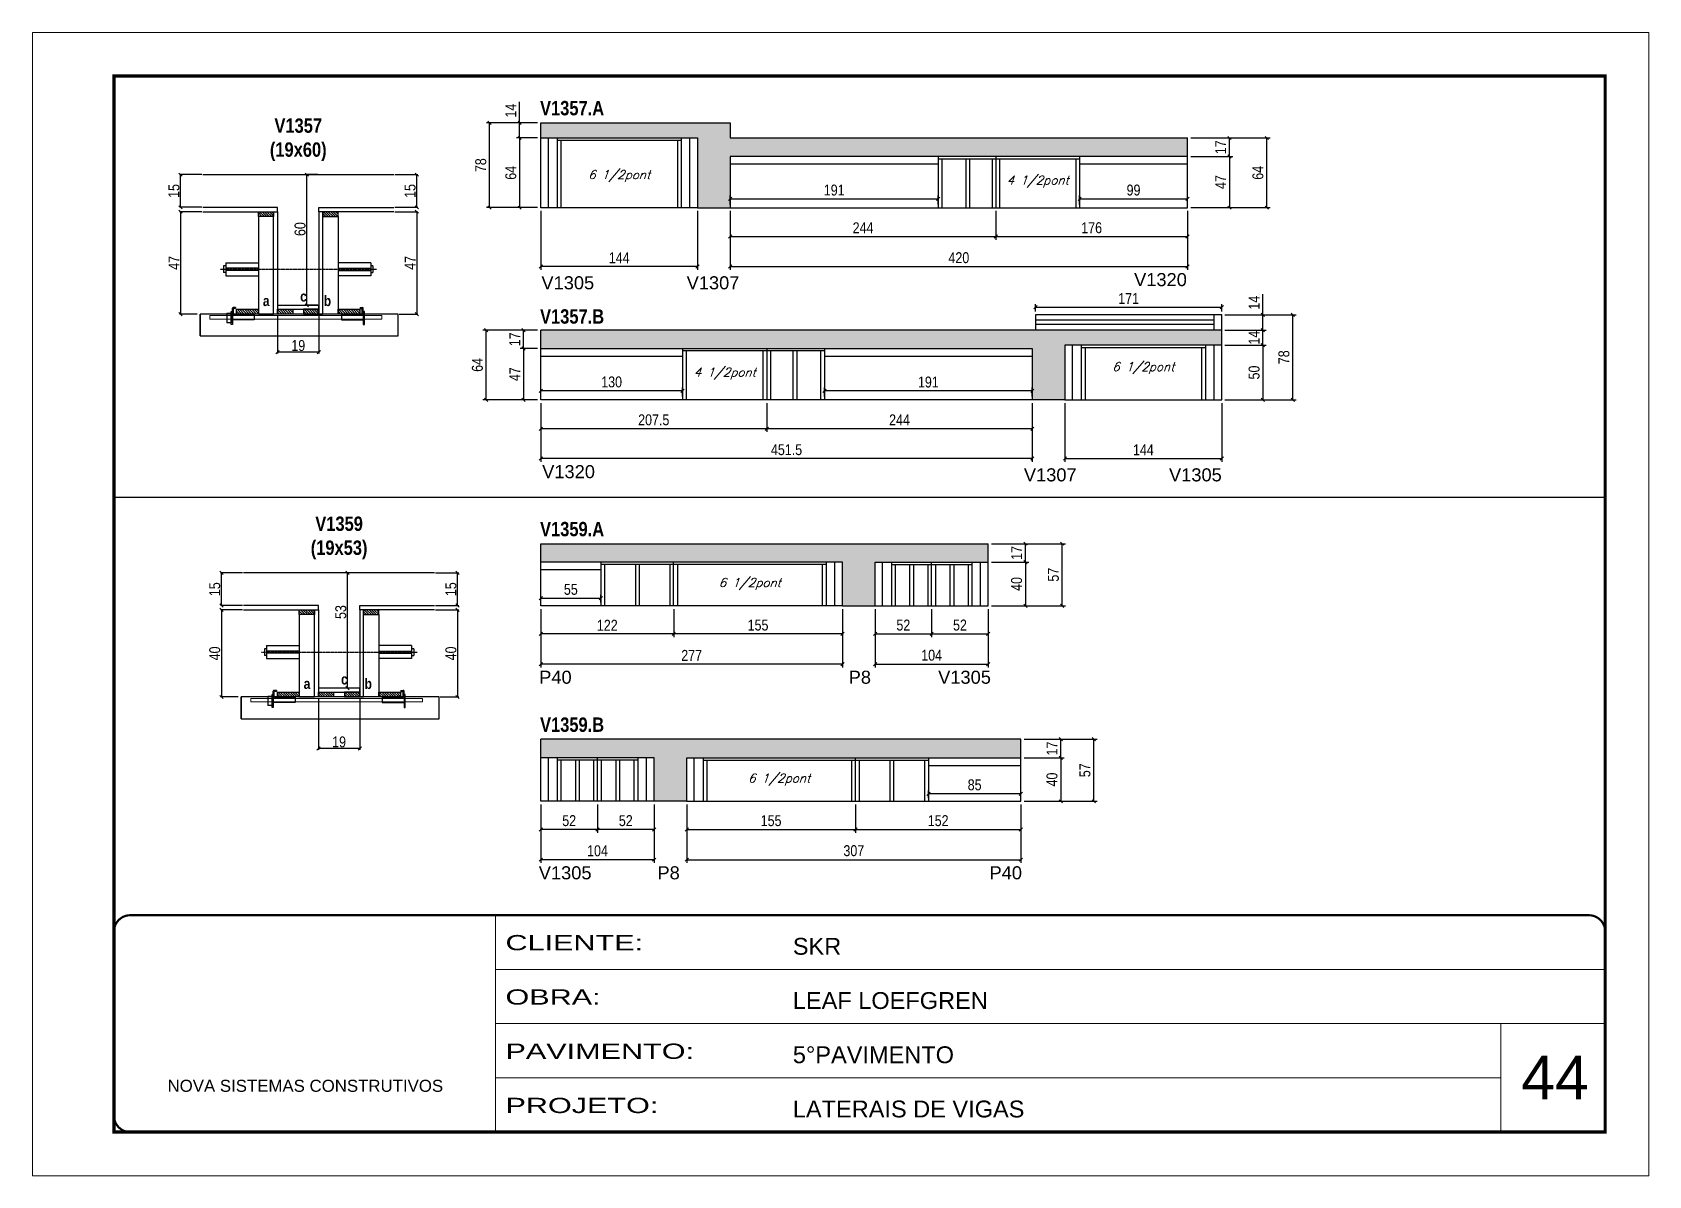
# Model space of a CAD drawing. Extents: x 3309 to 10384, y -2522 to 14608.
# Drawn here: x 8078 to 9563, y 2072 to 3122 of the extents above; entities that cross this region are included whole.
import ezdxf

# ---------------------------------------------------------------- set-up
doc = ezdxf.new("R2010")
doc.units = 0
for name, pattern in [('CONTINUO', [0]), ('DASHED', [0.75, 0.5, -0.25]), ('HIDDEN', [0.375, 0.25, -0.125])]:
    doc.linetypes.add(name, pattern=pattern)
for name, color, linetype in [('5', 5, 'Continuous'), ('barrote', 251, 'Continuous'), ('COTA', 241, 'Continuous'), ('detalhes', 4, 'Continuous'), ('NOMENCLATURA', 7, 'Continuous'), ('Painéis', 200, 'Continuous'), ('presilha', 1, 'Continuous'), ('SARR_2.2x10', 60, 'Continuous'), ('SARR_2.2x7', 40, 'Continuous'), ('SARR_3.5x7', 81, 'Continuous'), ('SARR_EDITAR', 141, 'Continuous'), ('TENSOR', 3, 'Continuous'), ('texto', 7, 'Continuous')]:
    doc.layers.add(name, color=color, linetype=linetype)
for name, color, linetype, lineweight in [('CARIMBO', 255, 'Continuous', 9), ('CONCRETO', 251, 'Continuous', 25), ('Folhas', 255, 'Continuous', 9), ('SARRAFO DE PRESSAO', 251, 'DASHED', 9), ('SCO-___-LAJ', 2, 'Continuous', 0)]:
    doc.layers.add(name, color=color, linetype=linetype, lineweight=lineweight)
doc.styles.add('ARIAL', font='arial.ttf')
doc.styles.add('COTA TECNICA', font='techl___.ttf', dxfattribs={"height": 10})
doc.styles.add('COTA TECNICA 2X', font='techl___.ttf', dxfattribs={"height": 10})
doc.styles.add('Romans', font='romans.shx')
doc.styles.get("Standard").update_dxf_attribs({"font": 'arial.ttf'})
doc.styles.add('TECNICA', font='techb___.ttf', dxfattribs={"height": 10})
doc.styles.add('Tecnologia', font='')
doc.styles.get('Tecnologia').set_extended_font_data('Forgotten Futurist')
doc.dimstyles.new('PAINEL', dxfattribs={"dimtxt": 10, "dimasz": 3, "dimexe": 3, "dimexo": 3, "dimgap": 3, "dimtad": 1, "dimdec": 1, "dimzin": 12, "dimdsep": 46, "dimtxsty": 'COTA TECNICA', "dimblk1": 'OBLIQUE', "dimblk2": 'OBLIQUE', "dimsah": 1, "dimcen": 0.9, "dimclrd": 4, "dimclre": 4, "dimclrt": 240, "dimadec": 1, "dimazin": 3, "dimtfac": 1, "dimtdec": 1, "dimtmove": 0, "dimatfit": 3, "dimfxl": 1, "dimtolj": 1, "dimtzin": 12, "dimarcsym": 0})
doc.dimstyles.new('SECAO', dxfattribs={"dimscale": 0.333333, "dimtxt": 5, "dimasz": 9, "dimexe": 3, "dimexo": 3, "dimgap": 3, "dimtad": 1, "dimdec": 1, "dimlfac": 0.5, "dimzin": 12, "dimdsep": 46, "dimtxsty": 'COTA TECNICA 2X', "dimblk1": 'OBLIQUE', "dimblk2": 'OBLIQUE', "dimsah": 1, "dimcen": 0.9, "dimclrd": 4, "dimclre": 4, "dimclrt": 240, "dimadec": 1, "dimazin": 3, "dimtfac": 1, "dimtdec": 1, "dimtmove": 0, "dimatfit": 3, "dimfxl": 1, "dimtolj": 1, "dimtzin": 12, "dimarcsym": 0})
pattern_1 = [(135, (41538.6903, -120648.8036), (-1.122532015, -1.122532015), [])]
pattern_2 = [(135, (41576.2108, -121000.4242), (-1.122532015, -1.122532015), [])]

msp = doc.modelspace()

# ---------------------------------------------------------------- texts
at = {"layer": '5', "linetype": 'Continuous'}
for s, rotation, p in [('V1305', 359.99996, (8545.59, 2886.1)), ('V1307', 359.99996, (8679.01, 2886.1)), ('V1320', 359.99996, (9090.12, 2889.02)), ('V1320', 0.00004, (8546.29, 2712.64)), ('V1307', 0.00004, (8988.86, 2709.72)), ('V1305', 0.00004, (9122.19, 2709.72)), ('P40', 359.99996, (8543.55, 2523.86)), ('P8', 0.00004, (8827.89, 2523.86)), ('V1305', 0.00004, (8910.11, 2523.86)), ('V1305', 359.99996, (8543.17, 2344.25)), ('P8', 359.99996, (8652.21, 2344.25)), ('P40', 0.00004, (8957.29, 2344.25))]:
    msp.add_text(s, height=12, rotation=rotation, dxfattribs=at).set_placement(p)
at = {"layer": 'CARIMBO', "style": 'ARIAL'}
msp.add_text('44', height=40, dxfattribs=at).set_placement((9445.73, 2142.25))
at = {"layer": 'detalhes', "style": 'TECNICA'}
for s, p in [('c', (8323.97, 2874.84)), ('a', (8289.68, 2870.73)), ('b', (8345.65, 2870.72)), ('a', (8327.2, 2519.11)), ('c', (8361.49, 2523.22)), ('b', (8383.17, 2519.1))]:
    msp.add_text(s, height=9.6, dxfattribs=at).set_placement(p)
at = {"layer": 'NOMENCLATURA', "style": 'TECNICA'}
for s, p in [('V1357.A', (8544.36, 3045.91, 0)), ('V1357.B', (8544.36, 2854.59, 0)), ('V1359.A', (8544.36, 2659.31, 0)), ('V1359.B', (8544.36, 2479.7, 0))]:
    msp.add_text(s, height=13.2, dxfattribs=at).set_placement(p)
at = {"layer": 'NOMENCLATURA', "char_height": 13.2, "attachment_point": 2, "style": 'TECNICA'}
for s, insert in [('V1357\\P(19x60)', (8322.18, 3043.06)), ('V1359\\P(19x53)', (8359.71, 2677.44))]:
    msp.add_mtext_dynamic_manual_height_columns(s, width=300.2766, gutter_width=1, heights=[0], dxfattribs=dict(at, insert=insert))
at = {"layer": 'texto', "color": 2, "char_height": 8, "attachment_point": 5, "style": 'Romans'}
for s, insert in [('{\\Q19;\\C256;6 1/2pont}', (8617.08, 2990.09)), ('{\\Q19;\\C256;4 1/2pont}', (9001.58, 2985.09)), ('{\\Q19;\\C256;4 1/2pont}', (8714.08, 2808.72)), ('{\\Q19;\\C256;6 1/2pont}', (9098.58, 2813.72)), ('{\\Q19;\\C256;6 1/2pont}', (8737.08, 2615.5)), ('{\\Q19;\\C256;6 1/2pont}', (8764.08, 2435.89))]:
    msp.add_mtext(s, dxfattribs=dict(at, insert=insert))

# ---------------------------------------------------------------- blocks, each defined once
blk = doc.blocks.new('9999999999')
at = {"color": 30, "linetype": 'CONTINUO'}
for p, q in [((98564.6, 34230.2), (98564.6, 34429.4)), ((98564.6, 34379.6), (99584, 34379.6)), ((98564.6, 34329.8), (99488, 34329.8)), ((99584, 34329.8), (99488, 34329.8)), ((99488, 34329.8), (99488, 34230.2)), ((98564.6, 34280), (99488, 34280))]:
    blk.add_line(p, q, dxfattribs=at)
at = {"color": 30, "linetype": 'CONTINUO', "const_width": 2}
blk.add_lwpolyline([(99584, 34230.2), (99584, 34414.4, 0.414214), (99569, 34429.4), (98229, 34429.4, 0.414214), (98214, 34414.4), (98214, 34245.2, 0.414214), (98229, 34230.2), (99584, 34230.2)], format="xyb", dxfattribs=at)
at = {"layer": 'Folhas'}
blk.add_lwpolyline([(98139, 34190.2), (99624, 34190.2), (99624, 35240.2), (98139, 35240.2)], close=True, dxfattribs=at)
at = {"layer": 'Folhas', "color": 30, "const_width": 3}
blk.add_lwpolyline([(98214, 34230.2), (99584, 34230.2), (99584, 35200.2), (98214, 35200.2)], close=True, dxfattribs=at)
at = {"color": 7, "linetype": 'Continuous', "ltscale": 5, "style": 'ARIAL'}
for s, height, p in [('SKR', 15.48, (98837.7, 34393.1)), ('LEAF LOEFGREN', 15.483, (98837.7, 34343.3)), ('5°PAVIMENTO', 15.483, (98837.7, 34293.5)), ('NOVA SISTEMAS CONSTRUTIVOS', 11.059, (98263.2, 34267.2)), ('LATERAIS DE VIGAS', 15.483, (98837.7, 34243.7))]:
    blk.add_text(s, height=height, dxfattribs=at).set_placement(p)
at = {"layer": 'Folhas', "color": 7, "style": 'Tecnologia', "width": 1.5}
for s, p in [('CLIENTE:', (98573.7, 34397.2)), ('OBRA:', (98573.7, 34347.3)), ('PAVIMENTO:', (98573.7, 34297.5)), ('PROJETO:', (98573.7, 34247.7))]:
    blk.add_text(s, height=14, dxfattribs=at).set_placement(p)
blk = doc.blocks.new('_Oblique')
at = {"color": 0, "linetype": 'ByBlock', "lineweight": -2}
blk.add_line((-0.5, -0.5), (0.5, 0.5), dxfattribs=at)
blk = doc.blocks.new('*D1391')
at = {"layer": 'COTA', "color": 4, "lineweight": -2, "transparency": 16777216}
for p, q in [((8303.2, 2862.4), (8303.2, 2827.3)), ((8341.2, 2862.4), (8341.2, 2827.3)), ((8341.2, 2828.3), (8303.2, 2828.3))]:
    blk.add_line(p, q, dxfattribs=at)
at = {"layer": 'Defpoints', "color": 0, "transparency": 16777216}
for p in [(8303.2, 2863.4), (8341.2, 2863.4), (8303.2, 2828.3)]:
    blk.add_point(p, dxfattribs=at)
at = {"layer": 'COTA', "color": 4, "lineweight": -2, "transparency": 16777216, "xscale": 3, "yscale": 3, "zscale": 3, "rotation": 180}
blk.add_blockref('_Oblique', (8303.2, 2828.3), dxfattribs=at)
at = {"layer": 'COTA', "color": 4, "lineweight": -2, "transparency": 16777216, "xscale": 3, "yscale": 3, "zscale": 3}
blk.add_blockref('_Oblique', (8341.2, 2828.3), dxfattribs=at)
at = {"layer": 'COTA', "color": 240, "transparency": 16777216, "insert": (8322.2, 2834.4), "char_height": 10, "attachment_point": 5, "style": 'COTA TECNICA 2X'}
blk.add_mtext('\\A1;19', dxfattribs=at)
blk = doc.blocks.new('PRESILHA METÁLICA 1')
at = {"layer": 'presilha'}
for p, q in [((0, 13), (6, 13)), ((0, 13), (0, 0)), ((6, 0), (0, 0)), ((6, 15.5), (7.5, 15.5)), ((6, -2.5), (6, 15.5)), ((6, 13), (6, 0)), ((7.5, 10.6), (7.5, 19.9)), ((7.5, 15.5), (7.5, -2.5)), ((37.5, 4.1), (7.5, 4.1)), ((12, 21), (8.6, 21)), ((9, 11.6), (9, 18.9)), ((12, 19.5), (9.6, 19.5)), ((37.5, 11), (9.6, 11)), ((12, 21), (12, 19.5)), ((37.5, 11), (37.5, 4.1)), ((7.5, -2.5), (6, -2.5))]:
    blk.add_line(p, q, dxfattribs=at)
for centre, radius, start, end in [((8.6, 19.9), 1.14, 90, 180), ((9.6, 18.9), 0.57, 90, 180), ((9.6, 11.6), 0.57, 180, 270)]:
    blk.add_arc(centre, radius, start, end, dxfattribs=at)
blk = doc.blocks.new('PRESILHA METÁLICA 2')
at = {"layer": 'presilha'}
for p, q in [((-5.2, 23.5), (-5.2, 22)), ((-5.2, 23.5), (-1.9, 23.5)), ((-0.8, 14.6), (-0.8, 22.4)), ((-30.8, 13.5), (-30.8, 6.6)), ((-30.8, 13.5), (-2.8, 13.5)), ((-30.8, 6.6), (-0.8, 6.6)), ((-5.2, 22), (-2.8, 22)), ((-2.2, 14.1), (-2.2, 21.4)), ((0.8, 18), (-0.8, 18)), ((-0.8, 18), (-0.8, 0)), ((-0.8, 0), (0.8, 0)), ((0.8, 0), (0.8, 18))]:
    blk.add_line(p, q, dxfattribs=at)
for centre, radius, start, end in [((-1.9, 22.4), 1.14, 0, 90), ((-2.8, 21.4), 0.57, 0, 90), ((-2.8, 14.1), 0.57, 270, 0)]:
    blk.add_arc(centre, radius, start, end, dxfattribs=at)
blk = doc.blocks.new('*D1392')
at = {"layer": 'COTA', "color": 4, "lineweight": -2, "transparency": 16777216}
for p, q in [((8233.5, 2957.4), (8213.1, 2957.4)), ((8214.1, 2957.4), (8214.1, 2863.4)), ((8229.3, 2863.4), (8213.1, 2863.4))]:
    blk.add_line(p, q, dxfattribs=at)
at = {"layer": 'Defpoints', "color": 0, "transparency": 16777216}
for p in [(8234.5, 2957.4), (8214.1, 2863.4), (8230.3, 2863.4)]:
    blk.add_point(p, dxfattribs=at)
at = {"layer": 'COTA', "color": 4, "lineweight": -2, "transparency": 16777216, "xscale": 3, "yscale": 3, "zscale": 3}
for p, rotation in [((8214.1, 2957.4), 90), ((8214.1, 2863.4), 270)]:
    blk.add_blockref('_Oblique', p, dxfattribs=dict(at, rotation=rotation))
at = {"layer": 'COTA', "color": 240, "transparency": 16777216, "insert": (8208, 2910.4), "char_height": 10, "attachment_point": 5, "rotation": 90, "style": 'COTA TECNICA 2X'}
blk.add_mtext('\\A1;47', dxfattribs=at)
blk = doc.blocks.new('*D1393')
at = {"layer": 'COTA', "color": 4, "lineweight": -2, "transparency": 16777216}
for p, q in [((8410.9, 2957.4), (8432.1, 2957.4)), ((8431.1, 2957.4), (8431.1, 2863.4)), ((8415, 2863.4), (8432.1, 2863.4))]:
    blk.add_line(p, q, dxfattribs=at)
at = {"layer": 'Defpoints', "color": 0, "transparency": 16777216}
for p in [(8409.9, 2957.4), (8414, 2863.4), (8431.1, 2863.4)]:
    blk.add_point(p, dxfattribs=at)
at = {"layer": 'COTA', "color": 4, "lineweight": -2, "transparency": 16777216, "xscale": 3, "yscale": 3, "zscale": 3}
for p, rotation in [((8431.1, 2957.4), 90), ((8431.1, 2863.4), 270)]:
    blk.add_blockref('_Oblique', p, dxfattribs=dict(at, rotation=rotation))
at = {"layer": 'COTA', "color": 240, "transparency": 16777216, "insert": (8425, 2910.4), "char_height": 10, "attachment_point": 5, "rotation": 90, "style": 'COTA TECNICA 2X'}
blk.add_mtext('\\A1;47', dxfattribs=at)
blk = doc.blocks.new('*D1394')
at = {"layer": 'COTA', "color": 4, "lineweight": -2, "transparency": 16777216}
for p, q in [((8340.2, 2991.4), (8329, 2991.4)), ((8330, 2871.4), (8330, 2991.4)), ((8340.2, 2871.4), (8329, 2871.4))]:
    blk.add_line(p, q, dxfattribs=at)
at = {"layer": 'Defpoints', "color": 0, "transparency": 16777216}
for p in [(8330, 2991.4), (8341.2, 2991.4), (8341.2, 2871.4)]:
    blk.add_point(p, dxfattribs=at)
at = {"layer": 'COTA', "color": 4, "lineweight": -2, "transparency": 16777216, "xscale": 3, "yscale": 3, "zscale": 3}
for p, rotation in [((8330, 2991.4), 90), ((8330, 2871.4), 270)]:
    blk.add_blockref('_Oblique', p, dxfattribs=dict(at, rotation=rotation))
at = {"layer": 'COTA', "color": 240, "transparency": 16777216, "insert": (8323.9, 2941.4), "char_height": 10, "attachment_point": 5, "rotation": 90, "style": 'COTA TECNICA 2X'}
blk.add_mtext('\\A1;60', dxfattribs=at)
blk = doc.blocks.new('*D1395')
at = {"layer": 'COTA', "color": 4, "lineweight": -2, "transparency": 16777216}
for p, q in [((8410.9, 2991.4), (8432.1, 2991.4)), ((8431.1, 2961.4), (8431.1, 2991.4)), ((8410.9, 2961.4), (8432.1, 2961.4))]:
    blk.add_line(p, q, dxfattribs=at)
at = {"layer": 'Defpoints', "color": 0, "transparency": 16777216}
for p in [(8409.9, 2991.4), (8431.1, 2991.4), (8409.9, 2961.4)]:
    blk.add_point(p, dxfattribs=at)
at = {"layer": 'COTA', "color": 4, "lineweight": -2, "transparency": 16777216, "xscale": 3, "yscale": 3, "zscale": 3}
for p, rotation in [((8431.1, 2991.4), 90), ((8431.1, 2961.4), 270)]:
    blk.add_blockref('_Oblique', p, dxfattribs=dict(at, rotation=rotation))
at = {"layer": 'COTA', "color": 240, "transparency": 16777216, "insert": (8425, 2976.4), "char_height": 10, "attachment_point": 5, "rotation": 90, "style": 'COTA TECNICA 2X'}
blk.add_mtext('\\A1;15', dxfattribs=at)
blk = doc.blocks.new('*D1396')
at = {"layer": 'COTA', "color": 4, "lineweight": -2, "transparency": 16777216}
for p, q in [((8233.5, 2991.4), (8213.1, 2991.4)), ((8214.1, 2961.4), (8214.1, 2991.4)), ((8233.5, 2961.4), (8213.1, 2961.4))]:
    blk.add_line(p, q, dxfattribs=at)
at = {"layer": 'Defpoints', "color": 0, "transparency": 16777216}
for p in [(8214.1, 2991.4), (8234.5, 2991.4), (8234.5, 2961.4)]:
    blk.add_point(p, dxfattribs=at)
at = {"layer": 'COTA', "color": 4, "lineweight": -2, "transparency": 16777216, "xscale": 3, "yscale": 3, "zscale": 3}
for p, rotation in [((8214.1, 2991.4), 90), ((8214.1, 2961.4), 270)]:
    blk.add_blockref('_Oblique', p, dxfattribs=dict(at, rotation=rotation))
at = {"layer": 'COTA', "color": 240, "transparency": 16777216, "insert": (8208, 2976.4), "char_height": 10, "attachment_point": 5, "rotation": 90, "style": 'COTA TECNICA 2X'}
blk.add_mtext('\\A1;15', dxfattribs=at)
blk = doc.blocks.new('*D1397')
at = {"layer": 'COTA', "color": 4, "lineweight": -2, "transparency": 16777216}
for p, q in [((8545.1, 2958.1), (8545.1, 2904)), ((8689.1, 2958.1), (8689.1, 2904)), ((8689.1, 2907), (8545.1, 2907))]:
    blk.add_line(p, q, dxfattribs=at)
at = {"layer": 'Defpoints', "color": 0, "transparency": 16777216}
for p in [(8545.1, 2961.1), (8689.1, 2961.1), (8545.1, 2907)]:
    blk.add_point(p, dxfattribs=at)
at = {"layer": 'COTA', "color": 4, "lineweight": -2, "transparency": 16777216, "xscale": 3, "yscale": 3, "zscale": 3, "rotation": 180}
blk.add_blockref('_Oblique', (8545.1, 2907), dxfattribs=at)
at = {"layer": 'COTA', "color": 4, "lineweight": -2, "transparency": 16777216, "xscale": 3, "yscale": 3, "zscale": 3}
blk.add_blockref('_Oblique', (8689.1, 2907), dxfattribs=at)
at = {"layer": 'COTA', "color": 240, "transparency": 16777216, "insert": (8617.1, 2915.1), "char_height": 10, "attachment_point": 5, "style": 'COTA TECNICA'}
blk.add_mtext('\\A1;144', dxfattribs=at)
blk = doc.blocks.new('*D1398')
at = {"layer": 'COTA', "color": 4, "lineweight": -2, "transparency": 16777216}
for p, q in [((8542.1, 3025.1), (8522.6, 3025.1)), ((8525.6, 3025.1), (8525.6, 2961.1)), ((8542.1, 2961.1), (8522.6, 2961.1))]:
    blk.add_line(p, q, dxfattribs=at)
at = {"layer": 'Defpoints', "color": 0, "transparency": 16777216}
for p in [(8545.1, 3025.1), (8525.6, 2961.1), (8545.1, 2961.1)]:
    blk.add_point(p, dxfattribs=at)
at = {"layer": 'COTA', "color": 4, "lineweight": -2, "transparency": 16777216, "xscale": 3, "yscale": 3, "zscale": 3}
for p, rotation in [((8525.6, 3025.1), 90), ((8525.6, 2961.1), 270)]:
    blk.add_blockref('_Oblique', p, dxfattribs=dict(at, rotation=rotation))
at = {"layer": 'COTA', "color": 240, "transparency": 16777216, "insert": (8517.5, 2993.1), "char_height": 10, "attachment_point": 5, "rotation": 90, "style": 'COTA TECNICA'}
blk.add_mtext('\\A1;64', dxfattribs=at)
blk = doc.blocks.new('*D1399')
at = {"layer": 'COTA', "color": 4, "lineweight": -2, "transparency": 16777216}
for p, q in [((8525.6, 3039.1), (8525.6, 3058.2)), ((8542.1, 3039.1), (8522.6, 3039.1)), ((8525.6, 3025.1), (8525.6, 3039.1)), ((8542.1, 3025.1), (8522.6, 3025.1))]:
    blk.add_line(p, q, dxfattribs=at)
at = {"layer": 'Defpoints', "color": 0, "transparency": 16777216}
for p in [(8525.6, 3039.1), (8545.1, 3039.1), (8545.1, 3025.1)]:
    blk.add_point(p, dxfattribs=at)
at = {"layer": 'COTA', "color": 4, "lineweight": -2, "transparency": 16777216, "xscale": 3, "yscale": 3, "zscale": 3}
for p, rotation in [((8525.6, 3039.1), 90), ((8525.6, 3025.1), 270)]:
    blk.add_blockref('_Oblique', p, dxfattribs=dict(at, rotation=rotation))
at = {"layer": 'COTA', "color": 240, "transparency": 16777216, "insert": (8517.5, 3050.2), "char_height": 10, "attachment_point": 5, "rotation": 90, "style": 'COTA TECNICA'}
blk.add_mtext('\\A1;14', dxfattribs=at)
blk = doc.blocks.new('*D1400')
at = {"layer": 'COTA', "color": 4, "lineweight": -2, "transparency": 16777216}
for p, q in [((8542.1, 3039.1), (8495, 3039.1)), ((8498, 2961.1), (8498, 3039.1)), ((8542.1, 2961.1), (8495, 2961.1))]:
    blk.add_line(p, q, dxfattribs=at)
at = {"layer": 'Defpoints', "color": 0, "transparency": 16777216}
for p in [(8498, 3039.1), (8545.1, 3039.1), (8545.1, 2961.1)]:
    blk.add_point(p, dxfattribs=at)
at = {"layer": 'COTA', "color": 4, "lineweight": -2, "transparency": 16777216, "xscale": 3, "yscale": 3, "zscale": 3}
for p, rotation in [((8498, 3039.1), 90), ((8498, 2961.1), 270)]:
    blk.add_blockref('_Oblique', p, dxfattribs=dict(at, rotation=rotation))
at = {"layer": 'COTA', "color": 240, "transparency": 16777216, "insert": (8489.9, 3000.1), "char_height": 10, "attachment_point": 5, "rotation": 90, "style": 'COTA TECNICA'}
blk.add_mtext('\\A1;78', dxfattribs=at)
blk = doc.blocks.new('*D1401')
at = {"layer": 'COTA', "color": 4, "lineweight": -2, "transparency": 16777216}
for p, q in [((8719.1, 2958.1), (8719.1, 2904)), ((9139.1, 2958.1), (9139.1, 2904)), ((8719.1, 2907), (9139.1, 2907))]:
    blk.add_line(p, q, dxfattribs=at)
at = {"layer": 'Defpoints', "color": 0, "transparency": 16777216}
for p in [(8719.1, 2961.1), (9139.1, 2961.1), (9139.1, 2907)]:
    blk.add_point(p, dxfattribs=at)
at = {"layer": 'COTA', "color": 4, "lineweight": -2, "transparency": 16777216, "xscale": 3, "yscale": 3, "zscale": 3, "rotation": 180}
blk.add_blockref('_Oblique', (8719.1, 2907), dxfattribs=at)
at = {"layer": 'COTA', "color": 4, "lineweight": -2, "transparency": 16777216, "xscale": 3, "yscale": 3, "zscale": 3}
blk.add_blockref('_Oblique', (9139.1, 2907), dxfattribs=at)
at = {"layer": 'COTA', "color": 240, "transparency": 16777216, "insert": (8929.1, 2915.1), "char_height": 10, "attachment_point": 5, "style": 'COTA TECNICA'}
blk.add_mtext('\\A1;420', dxfattribs=at)
blk = doc.blocks.new('*D1402')
at = {"layer": 'COTA', "color": 4, "lineweight": -2, "transparency": 16777216}
for p, q in [((8719.1, 2958.1), (8719.1, 2931.5)), ((8963.1, 2958.1), (8963.1, 2931.5)), ((8719.1, 2934.5), (8963.1, 2934.5))]:
    blk.add_line(p, q, dxfattribs=at)
at = {"layer": 'Defpoints', "color": 0, "transparency": 16777216}
for p in [(8719.1, 2961.1), (8963.1, 2961.1), (8963.1, 2934.5)]:
    blk.add_point(p, dxfattribs=at)
at = {"layer": 'COTA', "color": 4, "lineweight": -2, "transparency": 16777216, "xscale": 3, "yscale": 3, "zscale": 3, "rotation": 180}
blk.add_blockref('_Oblique', (8719.1, 2934.5), dxfattribs=at)
at = {"layer": 'COTA', "color": 4, "lineweight": -2, "transparency": 16777216, "xscale": 3, "yscale": 3, "zscale": 3}
blk.add_blockref('_Oblique', (8963.1, 2934.5), dxfattribs=at)
at = {"layer": 'COTA', "color": 240, "transparency": 16777216, "insert": (8841.1, 2942.6), "char_height": 10, "attachment_point": 5, "style": 'COTA TECNICA'}
blk.add_mtext('\\A1;244', dxfattribs=at)
blk = doc.blocks.new('*D1403')
at = {"layer": 'COTA', "color": 4, "lineweight": -2, "transparency": 16777216}
for p, q in [((8963.1, 2958.1), (8963.1, 2931.5)), ((9139.1, 2958.1), (9139.1, 2931.5)), ((8963.1, 2934.5), (9139.1, 2934.5))]:
    blk.add_line(p, q, dxfattribs=at)
at = {"layer": 'Defpoints', "color": 0, "transparency": 16777216}
for p in [(8963.1, 2961.1), (9139.1, 2961.1), (9139.1, 2934.5)]:
    blk.add_point(p, dxfattribs=at)
at = {"layer": 'COTA', "color": 4, "lineweight": -2, "transparency": 16777216, "xscale": 3, "yscale": 3, "zscale": 3, "rotation": 180}
blk.add_blockref('_Oblique', (8963.1, 2934.5), dxfattribs=at)
at = {"layer": 'COTA', "color": 4, "lineweight": -2, "transparency": 16777216, "xscale": 3, "yscale": 3, "zscale": 3}
blk.add_blockref('_Oblique', (9139.1, 2934.5), dxfattribs=at)
at = {"layer": 'COTA', "color": 240, "transparency": 16777216, "insert": (9051.1, 2942.6), "char_height": 10, "attachment_point": 5, "style": 'COTA TECNICA'}
blk.add_mtext('\\A1;176', dxfattribs=at)
blk = doc.blocks.new('*D1404')
at = {"layer": 'COTA', "color": 4, "lineweight": -2, "transparency": 16777216}
for p, q in [((9142.1, 3008.1), (9180.7, 3008.1)), ((9177.7, 3008.1), (9177.7, 2961.1)), ((9142.1, 2961.1), (9180.7, 2961.1))]:
    blk.add_line(p, q, dxfattribs=at)
at = {"layer": 'Defpoints', "color": 0, "transparency": 16777216}
for p in [(9139.1, 3008.1), (9139.1, 2961.1), (9177.7, 2961.1)]:
    blk.add_point(p, dxfattribs=at)
at = {"layer": 'COTA', "color": 4, "lineweight": -2, "transparency": 16777216, "xscale": 3, "yscale": 3, "zscale": 3}
for p, rotation in [((9177.7, 3008.1), 90), ((9177.7, 2961.1), 270)]:
    blk.add_blockref('_Oblique', p, dxfattribs=dict(at, rotation=rotation))
at = {"layer": 'COTA', "color": 240, "transparency": 16777216, "insert": (9169.6, 2984.6), "char_height": 10, "attachment_point": 5, "rotation": 90, "style": 'COTA TECNICA'}
blk.add_mtext('\\A1;47', dxfattribs=at)
blk = doc.blocks.new('*D1405')
at = {"layer": 'COTA', "color": 4, "lineweight": -2, "transparency": 16777216}
for p, q in [((9142.1, 3025.1), (9180.7, 3025.1)), ((9177.7, 3008.1), (9177.7, 3025.1)), ((9142.1, 3008.1), (9180.7, 3008.1))]:
    blk.add_line(p, q, dxfattribs=at)
at = {"layer": 'Defpoints', "color": 0, "transparency": 16777216}
for p in [(9139.1, 3025.1), (9177.7, 3025.1), (9139.1, 3008.1)]:
    blk.add_point(p, dxfattribs=at)
at = {"layer": 'COTA', "color": 4, "lineweight": -2, "transparency": 16777216, "xscale": 3, "yscale": 3, "zscale": 3}
for p, rotation in [((9177.7, 3025.1), 90), ((9177.7, 3008.1), 270)]:
    blk.add_blockref('_Oblique', p, dxfattribs=dict(at, rotation=rotation))
at = {"layer": 'COTA', "color": 240, "transparency": 16777216, "insert": (9169.6, 3016.6), "char_height": 10, "attachment_point": 5, "rotation": 90, "style": 'COTA TECNICA'}
blk.add_mtext('\\A1;17', dxfattribs=at)
blk = doc.blocks.new('*D1406')
at = {"layer": 'COTA', "color": 4, "lineweight": -2, "transparency": 16777216}
for p, q in [((9142.1, 3025.1), (9215.1, 3025.1)), ((9212.1, 2961.1), (9212.1, 3025.1)), ((9142.1, 2961.1), (9215.1, 2961.1))]:
    blk.add_line(p, q, dxfattribs=at)
at = {"layer": 'Defpoints', "color": 0, "transparency": 16777216}
for p in [(9139.1, 3025.1), (9212.1, 3025.1), (9139.1, 2961.1)]:
    blk.add_point(p, dxfattribs=at)
at = {"layer": 'COTA', "color": 4, "lineweight": -2, "transparency": 16777216, "xscale": 3, "yscale": 3, "zscale": 3}
for p, rotation in [((9212.1, 3025.1), 90), ((9212.1, 2961.1), 270)]:
    blk.add_blockref('_Oblique', p, dxfattribs=dict(at, rotation=rotation))
at = {"layer": 'COTA', "color": 240, "transparency": 16777216, "insert": (9203.9, 2993.1), "char_height": 10, "attachment_point": 5, "rotation": 90, "style": 'COTA TECNICA'}
blk.add_mtext('\\A1;64', dxfattribs=at)
blk = doc.blocks.new('*D1407')
at = {"layer": 'COTA', "color": 4, "lineweight": -2, "transparency": 16777216}
for p, q in [((8719.1, 2964.1), (8719.1, 2972.2)), ((8910.1, 2964.1), (8910.1, 2972.2)), ((8719.1, 2969.2), (8910.1, 2969.2))]:
    blk.add_line(p, q, dxfattribs=at)
at = {"layer": 'Defpoints', "color": 0, "transparency": 16777216}
for p in [(8719.1, 2961.1), (8910.1, 2969.2), (8910.1, 2961.1)]:
    blk.add_point(p, dxfattribs=at)
at = {"layer": 'COTA', "color": 4, "lineweight": -2, "transparency": 16777216, "xscale": 3, "yscale": 3, "zscale": 3, "rotation": 180}
blk.add_blockref('_Oblique', (8719.1, 2969.2), dxfattribs=at)
at = {"layer": 'COTA', "color": 4, "lineweight": -2, "transparency": 16777216, "xscale": 3, "yscale": 3, "zscale": 3}
blk.add_blockref('_Oblique', (8910.1, 2969.2), dxfattribs=at)
at = {"layer": 'COTA', "color": 240, "transparency": 16777216, "insert": (8814.6, 2977.2), "char_height": 10, "attachment_point": 5, "style": 'COTA TECNICA'}
blk.add_mtext('\\A1;191', dxfattribs=at)
blk = doc.blocks.new('*D1408')
at = {"layer": 'COTA', "color": 4, "lineweight": -2, "transparency": 16777216}
for p, q in [((9040.1, 2964.1), (9040.1, 2972.2)), ((9139.1, 2964.1), (9139.1, 2972.2)), ((9040.1, 2969.2), (9139.1, 2969.2))]:
    blk.add_line(p, q, dxfattribs=at)
at = {"layer": 'Defpoints', "color": 0, "transparency": 16777216}
for p in [(9040.1, 2961.1), (9139.1, 2969.2), (9139.1, 2961.1)]:
    blk.add_point(p, dxfattribs=at)
at = {"layer": 'COTA', "color": 4, "lineweight": -2, "transparency": 16777216, "xscale": 3, "yscale": 3, "zscale": 3, "rotation": 180}
blk.add_blockref('_Oblique', (9040.1, 2969.2), dxfattribs=at)
at = {"layer": 'COTA', "color": 4, "lineweight": -2, "transparency": 16777216, "xscale": 3, "yscale": 3, "zscale": 3}
blk.add_blockref('_Oblique', (9139.1, 2969.2), dxfattribs=at)
at = {"layer": 'COTA', "color": 240, "transparency": 16777216, "insert": (9089.6, 2977.2), "char_height": 10, "attachment_point": 5, "style": 'COTA TECNICA'}
blk.add_mtext('\\A1;99', dxfattribs=at)
blk = doc.blocks.new('*D1413')
at = {"layer": 'COTA', "color": 4, "lineweight": -2, "transparency": 16777216}
for p, q in [((9026.6, 2781.7), (9026.6, 2727.7)), ((9170.6, 2781.7), (9170.6, 2727.7)), ((9026.6, 2730.7), (9170.6, 2730.7))]:
    blk.add_line(p, q, dxfattribs=at)
at = {"layer": 'Defpoints', "color": 0, "transparency": 16777216}
for p in [(9026.6, 2784.7), (9170.6, 2784.7), (9170.6, 2730.7)]:
    blk.add_point(p, dxfattribs=at)
at = {"layer": 'COTA', "color": 4, "lineweight": -2, "transparency": 16777216, "xscale": 3, "yscale": 3, "zscale": 3, "rotation": 180}
blk.add_blockref('_Oblique', (9026.6, 2730.7), dxfattribs=at)
at = {"layer": 'COTA', "color": 4, "lineweight": -2, "transparency": 16777216, "xscale": 3, "yscale": 3, "zscale": 3}
blk.add_blockref('_Oblique', (9170.6, 2730.7), dxfattribs=at)
at = {"layer": 'COTA', "color": 240, "transparency": 16777216, "insert": (9098.6, 2738.7), "char_height": 10, "attachment_point": 5, "style": 'COTA TECNICA'}
blk.add_mtext('\\A1;144', dxfattribs=at)
blk = doc.blocks.new('*D1409')
at = {"layer": 'COTA', "color": 4, "lineweight": -2, "transparency": 16777216}
for p, q in [((8545.1, 2781.7), (8545.1, 2727.7)), ((8996.6, 2781.7), (8996.6, 2727.7)), ((8996.6, 2730.7), (8545.1, 2730.7))]:
    blk.add_line(p, q, dxfattribs=at)
at = {"layer": 'Defpoints', "color": 0, "transparency": 16777216}
for p in [(8545.1, 2784.7), (8996.6, 2784.7), (8545.1, 2730.7)]:
    blk.add_point(p, dxfattribs=at)
at = {"layer": 'COTA', "color": 4, "lineweight": -2, "transparency": 16777216, "xscale": 3, "yscale": 3, "zscale": 3, "rotation": 180}
blk.add_blockref('_Oblique', (8545.1, 2730.7), dxfattribs=at)
at = {"layer": 'COTA', "color": 4, "lineweight": -2, "transparency": 16777216, "xscale": 3, "yscale": 3, "zscale": 3}
blk.add_blockref('_Oblique', (8996.6, 2730.7), dxfattribs=at)
at = {"layer": 'COTA', "color": 240, "transparency": 16777216, "insert": (8770.8, 2738.8), "char_height": 10, "attachment_point": 5, "style": 'COTA TECNICA'}
blk.add_mtext('\\A1;451.5', dxfattribs=at)
blk = doc.blocks.new('*D1410')
at = {"layer": 'COTA', "color": 4, "lineweight": -2, "transparency": 16777216}
for p, q in [((8752.6, 2781.7), (8752.6, 2755.1)), ((8996.6, 2781.7), (8996.6, 2755.1)), ((8996.6, 2758.1), (8752.6, 2758.1))]:
    blk.add_line(p, q, dxfattribs=at)
at = {"layer": 'Defpoints', "color": 0, "transparency": 16777216}
for p in [(8752.6, 2784.7), (8996.6, 2784.7), (8752.6, 2758.1)]:
    blk.add_point(p, dxfattribs=at)
at = {"layer": 'COTA', "color": 4, "lineweight": -2, "transparency": 16777216, "xscale": 3, "yscale": 3, "zscale": 3, "rotation": 180}
blk.add_blockref('_Oblique', (8752.6, 2758.1), dxfattribs=at)
at = {"layer": 'COTA', "color": 4, "lineweight": -2, "transparency": 16777216, "xscale": 3, "yscale": 3, "zscale": 3}
blk.add_blockref('_Oblique', (8996.6, 2758.1), dxfattribs=at)
at = {"layer": 'COTA', "color": 240, "transparency": 16777216, "insert": (8874.6, 2766.2), "char_height": 10, "attachment_point": 5, "style": 'COTA TECNICA'}
blk.add_mtext('\\A1;244', dxfattribs=at)
blk = doc.blocks.new('*D1411')
at = {"layer": 'COTA', "color": 4, "lineweight": -2, "transparency": 16777216}
for p, q in [((8545.1, 2781.7), (8545.1, 2755.1)), ((8752.6, 2781.7), (8752.6, 2755.1)), ((8752.6, 2758.1), (8545.1, 2758.1))]:
    blk.add_line(p, q, dxfattribs=at)
at = {"layer": 'Defpoints', "color": 0, "transparency": 16777216}
for p in [(8545.1, 2784.7), (8752.6, 2784.7), (8545.1, 2758.1)]:
    blk.add_point(p, dxfattribs=at)
at = {"layer": 'COTA', "color": 4, "lineweight": -2, "transparency": 16777216, "xscale": 3, "yscale": 3, "zscale": 3, "rotation": 180}
blk.add_blockref('_Oblique', (8545.1, 2758.1), dxfattribs=at)
at = {"layer": 'COTA', "color": 4, "lineweight": -2, "transparency": 16777216, "xscale": 3, "yscale": 3, "zscale": 3}
blk.add_blockref('_Oblique', (8752.6, 2758.1), dxfattribs=at)
at = {"layer": 'COTA', "color": 240, "transparency": 16777216, "insert": (8648.8, 2766.2), "char_height": 10, "attachment_point": 5, "style": 'COTA TECNICA'}
blk.add_mtext('\\A1;207.5', dxfattribs=at)
blk = doc.blocks.new('*D1414')
at = {"layer": 'COTA', "color": 4, "lineweight": -2, "transparency": 16777216}
for p, q in [((8542.1, 2831.7), (8526.2, 2831.7)), ((8529.2, 2831.7), (8529.2, 2784.7)), ((8542.1, 2784.7), (8526.2, 2784.7))]:
    blk.add_line(p, q, dxfattribs=at)
at = {"layer": 'Defpoints', "color": 0, "transparency": 16777216}
for p in [(8545.1, 2831.7), (8529.2, 2784.7), (8545.1, 2784.7)]:
    blk.add_point(p, dxfattribs=at)
at = {"layer": 'COTA', "color": 4, "lineweight": -2, "transparency": 16777216, "xscale": 3, "yscale": 3, "zscale": 3}
for p, rotation in [((8529.2, 2831.7), 90), ((8529.2, 2784.7), 270)]:
    blk.add_blockref('_Oblique', p, dxfattribs=dict(at, rotation=rotation))
at = {"layer": 'COTA', "color": 240, "transparency": 16777216, "insert": (8521.1, 2808.2), "char_height": 10, "attachment_point": 5, "rotation": 90, "style": 'COTA TECNICA'}
blk.add_mtext('\\A1;47', dxfattribs=at)
blk = doc.blocks.new('*D1415')
at = {"layer": 'COTA', "color": 4, "lineweight": -2, "transparency": 16777216}
for p, q in [((8542.1, 2848.7), (8526.2, 2848.7)), ((8529.2, 2831.7), (8529.2, 2848.7)), ((8542.1, 2831.7), (8526.2, 2831.7))]:
    blk.add_line(p, q, dxfattribs=at)
at = {"layer": 'Defpoints', "color": 0, "transparency": 16777216}
for p in [(8529.2, 2848.7), (8545.1, 2848.7), (8545.1, 2831.7)]:
    blk.add_point(p, dxfattribs=at)
at = {"layer": 'COTA', "color": 4, "lineweight": -2, "transparency": 16777216, "xscale": 3, "yscale": 3, "zscale": 3}
for p, rotation in [((8529.2, 2848.7), 90), ((8529.2, 2831.7), 270)]:
    blk.add_blockref('_Oblique', p, dxfattribs=dict(at, rotation=rotation))
at = {"layer": 'COTA', "color": 240, "transparency": 16777216, "insert": (8521.1, 2840.2), "char_height": 10, "attachment_point": 5, "rotation": 90, "style": 'COTA TECNICA'}
blk.add_mtext('\\A1;17', dxfattribs=at)
blk = doc.blocks.new('*D1416')
at = {"layer": 'COTA', "color": 4, "lineweight": -2, "transparency": 16777216}
for p, q in [((8542.1, 2848.7), (8491.9, 2848.7)), ((8494.9, 2784.7), (8494.9, 2848.7)), ((8542.1, 2784.7), (8491.9, 2784.7))]:
    blk.add_line(p, q, dxfattribs=at)
at = {"layer": 'Defpoints', "color": 0, "transparency": 16777216}
for p in [(8494.9, 2848.7), (8545.1, 2848.7), (8545.1, 2784.7)]:
    blk.add_point(p, dxfattribs=at)
at = {"layer": 'COTA', "color": 4, "lineweight": -2, "transparency": 16777216, "xscale": 3, "yscale": 3, "zscale": 3}
for p, rotation in [((8494.9, 2848.7), 90), ((8494.9, 2784.7), 270)]:
    blk.add_blockref('_Oblique', p, dxfattribs=dict(at, rotation=rotation))
at = {"layer": 'COTA', "color": 240, "transparency": 16777216, "insert": (8486.8, 2816.7), "char_height": 10, "attachment_point": 5, "rotation": 90, "style": 'COTA TECNICA'}
blk.add_mtext('\\A1;64', dxfattribs=at)
blk = doc.blocks.new('*D1412')
at = {"layer": 'COTA', "color": 4, "lineweight": -2, "transparency": 16777216}
for p, q in [((8805.6, 2787.7), (8805.6, 2795.8)), ((8996.6, 2792.8), (8805.6, 2792.8)), ((8996.6, 2787.7), (8996.6, 2795.8))]:
    blk.add_line(p, q, dxfattribs=at)
at = {"layer": 'Defpoints', "color": 0, "transparency": 16777216}
for p in [(8805.6, 2792.8), (8805.6, 2784.7), (8996.6, 2784.7)]:
    blk.add_point(p, dxfattribs=at)
at = {"layer": 'COTA', "color": 4, "lineweight": -2, "transparency": 16777216, "xscale": 3, "yscale": 3, "zscale": 3, "rotation": 180}
blk.add_blockref('_Oblique', (8805.6, 2792.8), dxfattribs=at)
at = {"layer": 'COTA', "color": 4, "lineweight": -2, "transparency": 16777216, "xscale": 3, "yscale": 3, "zscale": 3}
blk.add_blockref('_Oblique', (8996.6, 2792.8), dxfattribs=at)
at = {"layer": 'COTA', "color": 240, "transparency": 16777216, "insert": (8901.1, 2800.9), "char_height": 10, "attachment_point": 5, "style": 'COTA TECNICA'}
blk.add_mtext('\\A1;191', dxfattribs=at)
blk = doc.blocks.new('*D1417')
at = {"layer": 'COTA', "color": 4, "lineweight": -2, "transparency": 16777216}
for p, q in [((8545.1, 2787.7), (8545.1, 2795.8)), ((8675.1, 2792.8), (8545.1, 2792.8)), ((8675.1, 2787.7), (8675.1, 2795.8))]:
    blk.add_line(p, q, dxfattribs=at)
at = {"layer": 'Defpoints', "color": 0, "transparency": 16777216}
for p in [(8545.1, 2792.8), (8545.1, 2784.7), (8675.1, 2784.7)]:
    blk.add_point(p, dxfattribs=at)
at = {"layer": 'COTA', "color": 4, "lineweight": -2, "transparency": 16777216, "xscale": 3, "yscale": 3, "zscale": 3, "rotation": 180}
blk.add_blockref('_Oblique', (8545.1, 2792.8), dxfattribs=at)
at = {"layer": 'COTA', "color": 4, "lineweight": -2, "transparency": 16777216, "xscale": 3, "yscale": 3, "zscale": 3}
blk.add_blockref('_Oblique', (8675.1, 2792.8), dxfattribs=at)
at = {"layer": 'COTA', "color": 240, "transparency": 16777216, "insert": (8610.1, 2801), "char_height": 10, "attachment_point": 5, "style": 'COTA TECNICA'}
blk.add_mtext('\\A1;130', dxfattribs=at)
blk = doc.blocks.new('*D1418')
at = {"layer": 'COTA', "color": 4, "lineweight": -2, "transparency": 16777216}
for p, q in [((8999.6, 2865.7), (8999.6, 2872.6)), ((8999.6, 2869.6), (9170.6, 2869.6)), ((9170.6, 2865.7), (9170.6, 2872.6))]:
    blk.add_line(p, q, dxfattribs=at)
at = {"layer": 'Defpoints', "color": 0, "transparency": 16777216}
for p in [(9170.6, 2869.6), (8999.6, 2862.7), (9170.6, 2862.7)]:
    blk.add_point(p, dxfattribs=at)
at = {"layer": 'COTA', "color": 4, "lineweight": -2, "transparency": 16777216, "xscale": 3, "yscale": 3, "zscale": 3, "rotation": 180}
blk.add_blockref('_Oblique', (8999.6, 2869.6), dxfattribs=at)
at = {"layer": 'COTA', "color": 4, "lineweight": -2, "transparency": 16777216, "xscale": 3, "yscale": 3, "zscale": 3}
blk.add_blockref('_Oblique', (9170.6, 2869.6), dxfattribs=at)
at = {"layer": 'COTA', "color": 240, "transparency": 16777216, "insert": (9085.1, 2877.7), "char_height": 10, "attachment_point": 5, "style": 'COTA TECNICA'}
blk.add_mtext('\\A1;171', dxfattribs=at)
blk = doc.blocks.new('*D1419')
at = {"layer": 'COTA', "color": 4, "lineweight": -2, "transparency": 16777216}
for p, q in [((9173.6, 2834.7), (9211.5, 2834.7)), ((9208.5, 2834.7), (9208.5, 2784.7)), ((9173.6, 2784.7), (9211.5, 2784.7))]:
    blk.add_line(p, q, dxfattribs=at)
at = {"layer": 'Defpoints', "color": 0, "transparency": 16777216}
for p in [(9170.6, 2834.7), (9170.6, 2784.7), (9208.5, 2784.7)]:
    blk.add_point(p, dxfattribs=at)
at = {"layer": 'COTA', "color": 4, "lineweight": -2, "transparency": 16777216, "xscale": 3, "yscale": 3, "zscale": 3}
for p, rotation in [((9208.5, 2834.7), 90), ((9208.5, 2784.7), 270)]:
    blk.add_blockref('_Oblique', p, dxfattribs=dict(at, rotation=rotation))
at = {"layer": 'COTA', "color": 240, "transparency": 16777216, "insert": (9200.4, 2809.7), "char_height": 10, "attachment_point": 5, "rotation": 90, "style": 'COTA TECNICA'}
blk.add_mtext('\\A1;50', dxfattribs=at)
blk = doc.blocks.new('*D1420')
at = {"layer": 'COTA', "color": 4, "lineweight": -2, "transparency": 16777216}
for p, q in [((9173.6, 2848.7), (9211.5, 2848.7)), ((9208.5, 2834.7), (9208.5, 2848.7)), ((9173.6, 2834.7), (9211.5, 2834.7))]:
    blk.add_line(p, q, dxfattribs=at)
at = {"layer": 'Defpoints', "color": 0, "transparency": 16777216}
for p in [(9170.6, 2848.7), (9208.5, 2848.7), (9170.6, 2834.7)]:
    blk.add_point(p, dxfattribs=at)
at = {"layer": 'COTA', "color": 4, "lineweight": -2, "transparency": 16777216, "xscale": 3, "yscale": 3, "zscale": 3}
for p, rotation in [((9208.5, 2848.7), 90), ((9208.5, 2834.7), 270)]:
    blk.add_blockref('_Oblique', p, dxfattribs=dict(at, rotation=rotation))
at = {"layer": 'COTA', "color": 240, "transparency": 16777216, "insert": (9200.4, 2841.7), "char_height": 10, "attachment_point": 5, "rotation": 90, "style": 'COTA TECNICA'}
blk.add_mtext('\\A1;14', dxfattribs=at)
blk = doc.blocks.new('*D1421')
at = {"layer": 'COTA', "color": 4, "lineweight": -2, "transparency": 16777216}
for p, q in [((9208.5, 2862.7), (9208.5, 2881.8)), ((9173.6, 2862.7), (9211.5, 2862.7)), ((9208.5, 2848.7), (9208.5, 2862.7)), ((9173.6, 2848.7), (9211.5, 2848.7))]:
    blk.add_line(p, q, dxfattribs=at)
at = {"layer": 'Defpoints', "color": 0, "transparency": 16777216}
for p in [(9170.6, 2862.7), (9208.5, 2862.7), (9170.6, 2848.7)]:
    blk.add_point(p, dxfattribs=at)
at = {"layer": 'COTA', "color": 4, "lineweight": -2, "transparency": 16777216, "xscale": 3, "yscale": 3, "zscale": 3}
for p, rotation in [((9208.5, 2862.7), 90), ((9208.5, 2848.7), 270)]:
    blk.add_blockref('_Oblique', p, dxfattribs=dict(at, rotation=rotation))
at = {"layer": 'COTA', "color": 240, "transparency": 16777216, "insert": (9200.4, 2873.8), "char_height": 10, "attachment_point": 5, "rotation": 90, "style": 'COTA TECNICA'}
blk.add_mtext('\\A1;14', dxfattribs=at)
blk = doc.blocks.new('*D1422')
at = {"layer": 'COTA', "color": 4, "lineweight": -2, "transparency": 16777216}
for p, q in [((9173.6, 2862.7), (9238.9, 2862.7)), ((9235.9, 2784.7), (9235.9, 2862.7)), ((9173.6, 2784.7), (9238.9, 2784.7))]:
    blk.add_line(p, q, dxfattribs=at)
at = {"layer": 'Defpoints', "color": 0, "transparency": 16777216}
for p in [(9170.6, 2862.7), (9235.9, 2862.7), (9170.6, 2784.7)]:
    blk.add_point(p, dxfattribs=at)
at = {"layer": 'COTA', "color": 4, "lineweight": -2, "transparency": 16777216, "xscale": 3, "yscale": 3, "zscale": 3}
for p, rotation in [((9235.9, 2862.7), 90), ((9235.9, 2784.7), 270)]:
    blk.add_blockref('_Oblique', p, dxfattribs=dict(at, rotation=rotation))
at = {"layer": 'COTA', "color": 240, "transparency": 16777216, "insert": (9227.8, 2823.7), "char_height": 10, "attachment_point": 5, "rotation": 90, "style": 'COTA TECNICA'}
blk.add_mtext('\\A1;78', dxfattribs=at)
blk = doc.blocks.new('*D1431')
at = {"layer": 'COTA', "color": 4, "lineweight": -2, "transparency": 16777216}
for p, q in [((8340.7, 2510.7), (8340.7, 2463.3)), ((8378.7, 2510.7), (8378.7, 2463.3)), ((8378.7, 2464.3), (8340.7, 2464.3))]:
    blk.add_line(p, q, dxfattribs=at)
at = {"layer": 'Defpoints', "color": 0, "transparency": 16777216}
for p in [(8340.7, 2511.7), (8378.7, 2511.7), (8340.7, 2464.3)]:
    blk.add_point(p, dxfattribs=at)
at = {"layer": 'COTA', "color": 4, "lineweight": -2, "transparency": 16777216, "xscale": 3, "yscale": 3, "zscale": 3, "rotation": 180}
blk.add_blockref('_Oblique', (8340.7, 2464.3), dxfattribs=at)
at = {"layer": 'COTA', "color": 4, "lineweight": -2, "transparency": 16777216, "xscale": 3, "yscale": 3, "zscale": 3}
blk.add_blockref('_Oblique', (8378.7, 2464.3), dxfattribs=at)
at = {"layer": 'COTA', "color": 240, "transparency": 16777216, "insert": (8359.7, 2470.4), "char_height": 10, "attachment_point": 5, "style": 'COTA TECNICA 2X'}
blk.add_mtext('\\A1;19', dxfattribs=at)
blk = doc.blocks.new('*D1432')
at = {"layer": 'COTA', "color": 4, "lineweight": -2, "transparency": 16777216}
for p, q in [((8271, 2591.7), (8250.6, 2591.7)), ((8251.6, 2591.7), (8251.6, 2511.7)), ((8266.9, 2511.7), (8250.6, 2511.7))]:
    blk.add_line(p, q, dxfattribs=at)
at = {"layer": 'Defpoints', "color": 0, "transparency": 16777216}
for p in [(8272, 2591.7), (8251.6, 2511.7), (8267.9, 2511.7)]:
    blk.add_point(p, dxfattribs=at)
at = {"layer": 'COTA', "color": 4, "lineweight": -2, "transparency": 16777216, "xscale": 3, "yscale": 3, "zscale": 3}
for p, rotation in [((8251.6, 2591.7), 90), ((8251.6, 2511.7), 270)]:
    blk.add_blockref('_Oblique', p, dxfattribs=dict(at, rotation=rotation))
at = {"layer": 'COTA', "color": 240, "transparency": 16777216, "insert": (8245.5, 2551.7), "char_height": 10, "attachment_point": 5, "rotation": 90, "style": 'COTA TECNICA 2X'}
blk.add_mtext('\\A1;40', dxfattribs=at)
blk = doc.blocks.new('*D1433')
at = {"layer": 'COTA', "color": 4, "lineweight": -2, "transparency": 16777216}
for p, q in [((8448.4, 2591.7), (8469.6, 2591.7)), ((8468.6, 2591.7), (8468.6, 2511.7)), ((8452.5, 2511.7), (8469.6, 2511.7))]:
    blk.add_line(p, q, dxfattribs=at)
at = {"layer": 'Defpoints', "color": 0, "transparency": 16777216}
for p in [(8447.4, 2591.7), (8451.5, 2511.7), (8468.6, 2511.7)]:
    blk.add_point(p, dxfattribs=at)
at = {"layer": 'COTA', "color": 4, "lineweight": -2, "transparency": 16777216, "xscale": 3, "yscale": 3, "zscale": 3}
for p, rotation in [((8468.6, 2591.7), 90), ((8468.6, 2511.7), 270)]:
    blk.add_blockref('_Oblique', p, dxfattribs=dict(at, rotation=rotation))
at = {"layer": 'COTA', "color": 240, "transparency": 16777216, "insert": (8462.5, 2551.7), "char_height": 10, "attachment_point": 5, "rotation": 90, "style": 'COTA TECNICA 2X'}
blk.add_mtext('\\A1;40', dxfattribs=at)
blk = doc.blocks.new('*D1434')
at = {"layer": 'COTA', "color": 4, "lineweight": -2, "transparency": 16777216}
for p, q in [((8377.7, 2625.7), (8366.5, 2625.7)), ((8367.5, 2519.7), (8367.5, 2625.7)), ((8377.7, 2519.7), (8366.5, 2519.7))]:
    blk.add_line(p, q, dxfattribs=at)
at = {"layer": 'Defpoints', "color": 0, "transparency": 16777216}
for p in [(8367.5, 2625.7), (8378.7, 2625.7), (8378.7, 2519.7)]:
    blk.add_point(p, dxfattribs=at)
at = {"layer": 'COTA', "color": 4, "lineweight": -2, "transparency": 16777216, "xscale": 3, "yscale": 3, "zscale": 3}
for p, rotation in [((8367.5, 2625.7), 90), ((8367.5, 2519.7), 270)]:
    blk.add_blockref('_Oblique', p, dxfattribs=dict(at, rotation=rotation))
at = {"layer": 'COTA', "color": 240, "transparency": 16777216, "insert": (8361.3, 2589.7), "char_height": 10, "attachment_point": 5, "rotation": 90, "style": 'COTA TECNICA 2X'}
blk.add_mtext('\\A1;53', dxfattribs=at)
blk = doc.blocks.new('*D1435')
at = {"layer": 'COTA', "color": 4, "lineweight": -2, "transparency": 16777216}
for p, q in [((8448.4, 2625.7), (8469.6, 2625.7)), ((8468.6, 2595.7), (8468.6, 2625.7)), ((8448.4, 2595.7), (8469.6, 2595.7))]:
    blk.add_line(p, q, dxfattribs=at)
at = {"layer": 'Defpoints', "color": 0, "transparency": 16777216}
for p in [(8447.4, 2625.7), (8468.6, 2625.7), (8447.4, 2595.7)]:
    blk.add_point(p, dxfattribs=at)
at = {"layer": 'COTA', "color": 4, "lineweight": -2, "transparency": 16777216, "xscale": 3, "yscale": 3, "zscale": 3}
for p, rotation in [((8468.6, 2625.7), 90), ((8468.6, 2595.7), 270)]:
    blk.add_blockref('_Oblique', p, dxfattribs=dict(at, rotation=rotation))
at = {"layer": 'COTA', "color": 240, "transparency": 16777216, "insert": (8462.5, 2610.7), "char_height": 10, "attachment_point": 5, "rotation": 90, "style": 'COTA TECNICA 2X'}
blk.add_mtext('\\A1;15', dxfattribs=at)
blk = doc.blocks.new('*D1436')
at = {"layer": 'COTA', "color": 4, "lineweight": -2, "transparency": 16777216}
for p, q in [((8271, 2625.7), (8250.6, 2625.7)), ((8251.6, 2595.7), (8251.6, 2625.7)), ((8271, 2595.7), (8250.6, 2595.7))]:
    blk.add_line(p, q, dxfattribs=at)
at = {"layer": 'Defpoints', "color": 0, "transparency": 16777216}
for p in [(8251.6, 2625.7), (8272, 2625.7), (8272, 2595.7)]:
    blk.add_point(p, dxfattribs=at)
at = {"layer": 'COTA', "color": 4, "lineweight": -2, "transparency": 16777216, "xscale": 3, "yscale": 3, "zscale": 3}
for p, rotation in [((8251.6, 2625.7), 90), ((8251.6, 2595.7), 270)]:
    blk.add_blockref('_Oblique', p, dxfattribs=dict(at, rotation=rotation))
at = {"layer": 'COTA', "color": 240, "transparency": 16777216, "insert": (8245.5, 2610.7), "char_height": 10, "attachment_point": 5, "rotation": 90, "style": 'COTA TECNICA 2X'}
blk.add_mtext('\\A1;15', dxfattribs=at)
blk = doc.blocks.new('*D1437')
at = {"layer": 'COTA', "color": 4, "linetype": 'ByBlock', "lineweight": -2, "transparency": 16777216}
for p, q in [((8667.1, 2592.5), (8667.1, 2566.6)), ((8822.1, 2592.5), (8822.1, 2566.6)), ((8822.1, 2569.6), (8667.1, 2569.6))]:
    blk.add_line(p, q, dxfattribs=at)
at = {"layer": 'Defpoints', "color": 0, "linetype": 'ByBlock', "transparency": 16777216}
for p in [(8667.1, 2595.5), (8822.1, 2595.5), (8667.1, 2569.6)]:
    blk.add_point(p, dxfattribs=at)
at = {"layer": 'COTA', "color": 4, "linetype": 'ByBlock', "lineweight": -2, "transparency": 16777216, "xscale": 3, "yscale": 3, "zscale": 3, "rotation": 180}
blk.add_blockref('_Oblique', (8667.1, 2569.6), dxfattribs=at)
at = {"layer": 'COTA', "color": 4, "linetype": 'ByBlock', "lineweight": -2, "transparency": 16777216, "xscale": 3, "yscale": 3, "zscale": 3}
blk.add_blockref('_Oblique', (8822.1, 2569.6), dxfattribs=at)
at = {"layer": 'COTA', "color": 240, "linetype": 'ByBlock', "transparency": 16777216, "insert": (8744.6, 2577.7), "char_height": 10, "attachment_point": 5, "style": 'COTA TECNICA'}
blk.add_mtext('\\A1;155', dxfattribs=at)
blk = doc.blocks.new('*D1438')
at = {"layer": 'COTA', "color": 4, "linetype": 'ByBlock', "lineweight": -2, "transparency": 16777216}
for p, q in [((8545.1, 2592.5), (8545.1, 2566.6)), ((8667.1, 2592.5), (8667.1, 2566.6)), ((8667.1, 2569.6), (8545.1, 2569.6))]:
    blk.add_line(p, q, dxfattribs=at)
at = {"layer": 'Defpoints', "color": 0, "linetype": 'ByBlock', "transparency": 16777216}
for p in [(8545.1, 2595.5), (8667.1, 2595.5), (8545.1, 2569.6)]:
    blk.add_point(p, dxfattribs=at)
at = {"layer": 'COTA', "color": 4, "linetype": 'ByBlock', "lineweight": -2, "transparency": 16777216, "xscale": 3, "yscale": 3, "zscale": 3, "rotation": 180}
blk.add_blockref('_Oblique', (8545.1, 2569.6), dxfattribs=at)
at = {"layer": 'COTA', "color": 4, "linetype": 'ByBlock', "lineweight": -2, "transparency": 16777216, "xscale": 3, "yscale": 3, "zscale": 3}
blk.add_blockref('_Oblique', (8667.1, 2569.6), dxfattribs=at)
at = {"layer": 'COTA', "color": 240, "linetype": 'ByBlock', "transparency": 16777216, "insert": (8606.1, 2577.6), "char_height": 10, "attachment_point": 5, "style": 'COTA TECNICA'}
blk.add_mtext('\\A1;122', dxfattribs=at)
blk = doc.blocks.new('*D1439')
at = {"layer": 'COTA', "color": 4, "linetype": 'ByBlock', "lineweight": -2, "transparency": 16777216}
for p, q in [((8545.1, 2592.5), (8545.1, 2538.9)), ((8822.1, 2592.5), (8822.1, 2538.9)), ((8822.1, 2541.9), (8545.1, 2541.9))]:
    blk.add_line(p, q, dxfattribs=at)
at = {"layer": 'Defpoints', "color": 0, "linetype": 'ByBlock', "transparency": 16777216}
for p in [(8545.1, 2595.5), (8822.1, 2595.5), (8545.1, 2541.9)]:
    blk.add_point(p, dxfattribs=at)
at = {"layer": 'COTA', "color": 4, "linetype": 'ByBlock', "lineweight": -2, "transparency": 16777216, "xscale": 3, "yscale": 3, "zscale": 3, "rotation": 180}
blk.add_blockref('_Oblique', (8545.1, 2541.9), dxfattribs=at)
at = {"layer": 'COTA', "color": 4, "linetype": 'ByBlock', "lineweight": -2, "transparency": 16777216, "xscale": 3, "yscale": 3, "zscale": 3}
blk.add_blockref('_Oblique', (8822.1, 2541.9), dxfattribs=at)
at = {"layer": 'COTA', "color": 240, "linetype": 'ByBlock', "transparency": 16777216, "insert": (8683.6, 2549.9), "char_height": 10, "attachment_point": 5, "style": 'COTA TECNICA'}
blk.add_mtext('\\A1;277', dxfattribs=at)
blk = doc.blocks.new('*D1440')
at = {"layer": 'COTA', "color": 4, "lineweight": -2, "transparency": 16777216}
for p, q in [((8852.1, 2592.5), (8852.1, 2538.9)), ((8956.1, 2592.5), (8956.1, 2538.9)), ((8852.1, 2541.9), (8956.1, 2541.9))]:
    blk.add_line(p, q, dxfattribs=at)
at = {"layer": 'Defpoints', "color": 0, "transparency": 16777216}
for p in [(8852.1, 2595.5), (8956.1, 2595.5), (8956.1, 2541.9)]:
    blk.add_point(p, dxfattribs=at)
at = {"layer": 'COTA', "color": 4, "lineweight": -2, "transparency": 16777216, "xscale": 3, "yscale": 3, "zscale": 3, "rotation": 180}
blk.add_blockref('_Oblique', (8852.1, 2541.9), dxfattribs=at)
at = {"layer": 'COTA', "color": 4, "lineweight": -2, "transparency": 16777216, "xscale": 3, "yscale": 3, "zscale": 3}
blk.add_blockref('_Oblique', (8956.1, 2541.9), dxfattribs=at)
at = {"layer": 'COTA', "color": 240, "transparency": 16777216, "insert": (8904.1, 2550), "char_height": 10, "attachment_point": 5, "style": 'COTA TECNICA'}
blk.add_mtext('\\A1;104', dxfattribs=at)
blk = doc.blocks.new('*D1441')
at = {"layer": 'COTA', "color": 4, "lineweight": -2, "transparency": 16777216}
for p, q in [((8852.1, 2592.5), (8852.1, 2566.6)), ((8904.1, 2592.5), (8904.1, 2566.6)), ((8852.1, 2569.6), (8904.1, 2569.6))]:
    blk.add_line(p, q, dxfattribs=at)
at = {"layer": 'Defpoints', "color": 0, "transparency": 16777216}
for p in [(8852.1, 2595.5), (8904.1, 2595.5), (8904.1, 2569.6)]:
    blk.add_point(p, dxfattribs=at)
at = {"layer": 'COTA', "color": 4, "lineweight": -2, "transparency": 16777216, "xscale": 3, "yscale": 3, "zscale": 3, "rotation": 180}
blk.add_blockref('_Oblique', (8852.1, 2569.6), dxfattribs=at)
at = {"layer": 'COTA', "color": 4, "lineweight": -2, "transparency": 16777216, "xscale": 3, "yscale": 3, "zscale": 3}
blk.add_blockref('_Oblique', (8904.1, 2569.6), dxfattribs=at)
at = {"layer": 'COTA', "color": 240, "transparency": 16777216, "insert": (8878.1, 2577.7), "char_height": 10, "attachment_point": 5, "style": 'COTA TECNICA'}
blk.add_mtext('\\A1;52', dxfattribs=at)
blk = doc.blocks.new('*D1442')
at = {"layer": 'COTA', "color": 4, "lineweight": -2, "transparency": 16777216}
for p, q in [((8904.1, 2592.5), (8904.1, 2566.6)), ((8956.1, 2592.5), (8956.1, 2566.6)), ((8904.1, 2569.6), (8956.1, 2569.6))]:
    blk.add_line(p, q, dxfattribs=at)
at = {"layer": 'Defpoints', "color": 0, "transparency": 16777216}
for p in [(8904.1, 2595.5), (8956.1, 2595.5), (8956.1, 2569.6)]:
    blk.add_point(p, dxfattribs=at)
at = {"layer": 'COTA', "color": 4, "lineweight": -2, "transparency": 16777216, "xscale": 3, "yscale": 3, "zscale": 3, "rotation": 180}
blk.add_blockref('_Oblique', (8904.1, 2569.6), dxfattribs=at)
at = {"layer": 'COTA', "color": 4, "lineweight": -2, "transparency": 16777216, "xscale": 3, "yscale": 3, "zscale": 3}
blk.add_blockref('_Oblique', (8956.1, 2569.6), dxfattribs=at)
at = {"layer": 'COTA', "color": 240, "transparency": 16777216, "insert": (8930.1, 2577.7), "char_height": 10, "attachment_point": 5, "style": 'COTA TECNICA'}
blk.add_mtext('\\A1;52', dxfattribs=at)
blk = doc.blocks.new('*D1443')
at = {"layer": 'COTA', "color": 4, "lineweight": -2, "transparency": 16777216}
for p, q in [((8959.1, 2635.5), (8993.3, 2635.5)), ((8990.3, 2635.5), (8990.3, 2595.5)), ((8959.1, 2595.5), (8993.3, 2595.5))]:
    blk.add_line(p, q, dxfattribs=at)
at = {"layer": 'Defpoints', "color": 0, "transparency": 16777216}
for p in [(8956.1, 2635.5), (8956.1, 2595.5), (8990.3, 2595.5)]:
    blk.add_point(p, dxfattribs=at)
at = {"layer": 'COTA', "color": 4, "lineweight": -2, "transparency": 16777216, "xscale": 3, "yscale": 3, "zscale": 3}
for p, rotation in [((8990.3, 2635.5), 90), ((8990.3, 2595.5), 270)]:
    blk.add_blockref('_Oblique', p, dxfattribs=dict(at, rotation=rotation))
at = {"layer": 'COTA', "color": 240, "transparency": 16777216, "insert": (8982.2, 2615.5), "char_height": 10, "attachment_point": 5, "rotation": 90, "style": 'COTA TECNICA'}
blk.add_mtext('\\A1;40', dxfattribs=at)
blk = doc.blocks.new('*D1444')
at = {"layer": 'COTA', "color": 4, "lineweight": -2, "transparency": 16777216}
for p, q in [((8959.1, 2652.5), (8993.3, 2652.5)), ((8990.3, 2635.5), (8990.3, 2652.5)), ((8959.1, 2635.5), (8993.3, 2635.5))]:
    blk.add_line(p, q, dxfattribs=at)
at = {"layer": 'Defpoints', "color": 0, "transparency": 16777216}
for p in [(8956.1, 2652.5), (8990.3, 2652.5), (8956.1, 2635.5)]:
    blk.add_point(p, dxfattribs=at)
at = {"layer": 'COTA', "color": 4, "lineweight": -2, "transparency": 16777216, "xscale": 3, "yscale": 3, "zscale": 3}
for p, rotation in [((8990.3, 2652.5), 90), ((8990.3, 2635.5), 270)]:
    blk.add_blockref('_Oblique', p, dxfattribs=dict(at, rotation=rotation))
at = {"layer": 'COTA', "color": 240, "transparency": 16777216, "insert": (8982.2, 2644), "char_height": 10, "attachment_point": 5, "rotation": 90, "style": 'COTA TECNICA'}
blk.add_mtext('\\A1;17', dxfattribs=at)
blk = doc.blocks.new('*D1445')
at = {"layer": 'COTA', "color": 4, "lineweight": -2, "transparency": 16777216}
for p, q in [((8959.1, 2652.5), (9027.1, 2652.5)), ((9024.1, 2595.5), (9024.1, 2652.5)), ((8959.1, 2595.5), (9027.1, 2595.5))]:
    blk.add_line(p, q, dxfattribs=at)
at = {"layer": 'Defpoints', "color": 0, "transparency": 16777216}
for p in [(8956.1, 2652.5), (9024.1, 2652.5), (8956.1, 2595.5)]:
    blk.add_point(p, dxfattribs=at)
at = {"layer": 'COTA', "color": 4, "lineweight": -2, "transparency": 16777216, "xscale": 3, "yscale": 3, "zscale": 3}
for p, rotation in [((9024.1, 2652.5), 90), ((9024.1, 2595.5), 270)]:
    blk.add_blockref('_Oblique', p, dxfattribs=dict(at, rotation=rotation))
at = {"layer": 'COTA', "color": 240, "transparency": 16777216, "insert": (9016, 2624), "char_height": 10, "attachment_point": 5, "rotation": 90, "style": 'COTA TECNICA'}
blk.add_mtext('\\A1;57', dxfattribs=at)
blk = doc.blocks.new('*D1446')
at = {"layer": 'COTA', "color": 4, "lineweight": -2, "transparency": 16777216}
for p, q in [((8545.1, 2598.5), (8545.1, 2605.4)), ((8545.1, 2602.4), (8600.1, 2602.4)), ((8600.1, 2598.5), (8600.1, 2605.4))]:
    blk.add_line(p, q, dxfattribs=at)
at = {"layer": 'Defpoints', "color": 0, "transparency": 16777216}
for p in [(8600.1, 2602.4), (8545.1, 2595.5), (8600.1, 2595.5)]:
    blk.add_point(p, dxfattribs=at)
at = {"layer": 'COTA', "color": 4, "lineweight": -2, "transparency": 16777216, "xscale": 3, "yscale": 3, "zscale": 3, "rotation": 180}
blk.add_blockref('_Oblique', (8545.1, 2602.4), dxfattribs=at)
at = {"layer": 'COTA', "color": 4, "lineweight": -2, "transparency": 16777216, "xscale": 3, "yscale": 3, "zscale": 3}
blk.add_blockref('_Oblique', (8600.1, 2602.4), dxfattribs=at)
at = {"layer": 'COTA', "color": 240, "transparency": 16777216, "insert": (8572.6, 2610.5), "char_height": 10, "attachment_point": 5, "style": 'COTA TECNICA'}
blk.add_mtext('\\A1;55', dxfattribs=at)
blk = doc.blocks.new('*D1447')
at = {"layer": 'COTA', "color": 4, "linetype": 'ByBlock', "lineweight": -2, "transparency": 16777216}
for p, q in [((8679.1, 2412.9), (8679.1, 2387)), ((8834.1, 2412.9), (8834.1, 2387)), ((8679.1, 2390), (8834.1, 2390))]:
    blk.add_line(p, q, dxfattribs=at)
at = {"layer": 'Defpoints', "color": 0, "linetype": 'ByBlock', "transparency": 16777216}
for p in [(8679.1, 2415.9), (8834.1, 2415.9), (8834.1, 2390)]:
    blk.add_point(p, dxfattribs=at)
at = {"layer": 'COTA', "color": 4, "linetype": 'ByBlock', "lineweight": -2, "transparency": 16777216, "xscale": 3, "yscale": 3, "zscale": 3, "rotation": 180}
blk.add_blockref('_Oblique', (8679.1, 2390), dxfattribs=at)
at = {"layer": 'COTA', "color": 4, "linetype": 'ByBlock', "lineweight": -2, "transparency": 16777216, "xscale": 3, "yscale": 3, "zscale": 3}
blk.add_blockref('_Oblique', (8834.1, 2390), dxfattribs=at)
at = {"layer": 'COTA', "color": 240, "linetype": 'ByBlock', "transparency": 16777216, "insert": (8756.6, 2398.1), "char_height": 10, "attachment_point": 5, "style": 'COTA TECNICA'}
blk.add_mtext('\\A1;155', dxfattribs=at)
blk = doc.blocks.new('*D1448')
at = {"layer": 'COTA', "color": 4, "linetype": 'ByBlock', "lineweight": -2, "transparency": 16777216}
for p, q in [((8834.1, 2412.9), (8834.1, 2387)), ((8986.1, 2412.9), (8986.1, 2387)), ((8834.1, 2390), (8986.1, 2390))]:
    blk.add_line(p, q, dxfattribs=at)
at = {"layer": 'Defpoints', "color": 0, "linetype": 'ByBlock', "transparency": 16777216}
for p in [(8834.1, 2415.9), (8986.1, 2415.9), (8986.1, 2390)]:
    blk.add_point(p, dxfattribs=at)
at = {"layer": 'COTA', "color": 4, "linetype": 'ByBlock', "lineweight": -2, "transparency": 16777216, "xscale": 3, "yscale": 3, "zscale": 3, "rotation": 180}
blk.add_blockref('_Oblique', (8834.1, 2390), dxfattribs=at)
at = {"layer": 'COTA', "color": 4, "linetype": 'ByBlock', "lineweight": -2, "transparency": 16777216, "xscale": 3, "yscale": 3, "zscale": 3}
blk.add_blockref('_Oblique', (8986.1, 2390), dxfattribs=at)
at = {"layer": 'COTA', "color": 240, "linetype": 'ByBlock', "transparency": 16777216, "insert": (8910.1, 2398.1), "char_height": 10, "attachment_point": 5, "style": 'COTA TECNICA'}
blk.add_mtext('\\A1;152', dxfattribs=at)
blk = doc.blocks.new('*D1449')
at = {"layer": 'COTA', "color": 4, "linetype": 'ByBlock', "lineweight": -2, "transparency": 16777216}
for p, q in [((8679.1, 2412.9), (8679.1, 2359.3)), ((8986.1, 2412.9), (8986.1, 2359.3)), ((8679.1, 2362.3), (8986.1, 2362.3))]:
    blk.add_line(p, q, dxfattribs=at)
at = {"layer": 'Defpoints', "color": 0, "linetype": 'ByBlock', "transparency": 16777216}
for p in [(8679.1, 2415.9), (8986.1, 2415.9), (8986.1, 2362.3)]:
    blk.add_point(p, dxfattribs=at)
at = {"layer": 'COTA', "color": 4, "linetype": 'ByBlock', "lineweight": -2, "transparency": 16777216, "xscale": 3, "yscale": 3, "zscale": 3, "rotation": 180}
blk.add_blockref('_Oblique', (8679.1, 2362.3), dxfattribs=at)
at = {"layer": 'COTA', "color": 4, "linetype": 'ByBlock', "lineweight": -2, "transparency": 16777216, "xscale": 3, "yscale": 3, "zscale": 3}
blk.add_blockref('_Oblique', (8986.1, 2362.3), dxfattribs=at)
at = {"layer": 'COTA', "color": 240, "linetype": 'ByBlock', "transparency": 16777216, "insert": (8832.6, 2370.5), "char_height": 10, "attachment_point": 5, "style": 'COTA TECNICA'}
blk.add_mtext('\\A1;307', dxfattribs=at)
blk = doc.blocks.new('*D1450')
at = {"layer": 'COTA', "color": 4, "lineweight": -2, "transparency": 16777216}
for p, q in [((8545.1, 2412.9), (8545.1, 2359.3)), ((8649.1, 2412.9), (8649.1, 2359.3)), ((8649.1, 2362.3), (8545.1, 2362.3))]:
    blk.add_line(p, q, dxfattribs=at)
at = {"layer": 'Defpoints', "color": 0, "transparency": 16777216}
for p in [(8545.1, 2415.9), (8649.1, 2415.9), (8545.1, 2362.3)]:
    blk.add_point(p, dxfattribs=at)
at = {"layer": 'COTA', "color": 4, "lineweight": -2, "transparency": 16777216, "xscale": 3, "yscale": 3, "zscale": 3, "rotation": 180}
blk.add_blockref('_Oblique', (8545.1, 2362.3), dxfattribs=at)
at = {"layer": 'COTA', "color": 4, "lineweight": -2, "transparency": 16777216, "xscale": 3, "yscale": 3, "zscale": 3}
blk.add_blockref('_Oblique', (8649.1, 2362.3), dxfattribs=at)
at = {"layer": 'COTA', "color": 240, "transparency": 16777216, "insert": (8597.1, 2370.4), "char_height": 10, "attachment_point": 5, "style": 'COTA TECNICA'}
blk.add_mtext('\\A1;104', dxfattribs=at)
blk = doc.blocks.new('*D1451')
at = {"layer": 'COTA', "color": 4, "lineweight": -2, "transparency": 16777216}
for p, q in [((8597.1, 2412.9), (8597.1, 2387)), ((8649.1, 2412.9), (8649.1, 2387)), ((8649.1, 2390), (8597.1, 2390))]:
    blk.add_line(p, q, dxfattribs=at)
at = {"layer": 'Defpoints', "color": 0, "transparency": 16777216}
for p in [(8597.1, 2415.9), (8649.1, 2415.9), (8597.1, 2390)]:
    blk.add_point(p, dxfattribs=at)
at = {"layer": 'COTA', "color": 4, "lineweight": -2, "transparency": 16777216, "xscale": 3, "yscale": 3, "zscale": 3, "rotation": 180}
blk.add_blockref('_Oblique', (8597.1, 2390), dxfattribs=at)
at = {"layer": 'COTA', "color": 4, "lineweight": -2, "transparency": 16777216, "xscale": 3, "yscale": 3, "zscale": 3}
blk.add_blockref('_Oblique', (8649.1, 2390), dxfattribs=at)
at = {"layer": 'COTA', "color": 240, "transparency": 16777216, "insert": (8623.1, 2398.1), "char_height": 10, "attachment_point": 5, "style": 'COTA TECNICA'}
blk.add_mtext('\\A1;52', dxfattribs=at)
blk = doc.blocks.new('*D1452')
at = {"layer": 'COTA', "color": 4, "lineweight": -2, "transparency": 16777216}
for p, q in [((8545.1, 2412.9), (8545.1, 2387)), ((8597.1, 2412.9), (8597.1, 2387)), ((8597.1, 2390), (8545.1, 2390))]:
    blk.add_line(p, q, dxfattribs=at)
at = {"layer": 'Defpoints', "color": 0, "transparency": 16777216}
for p in [(8545.1, 2415.9), (8597.1, 2415.9), (8545.1, 2390)]:
    blk.add_point(p, dxfattribs=at)
at = {"layer": 'COTA', "color": 4, "lineweight": -2, "transparency": 16777216, "xscale": 3, "yscale": 3, "zscale": 3, "rotation": 180}
blk.add_blockref('_Oblique', (8545.1, 2390), dxfattribs=at)
at = {"layer": 'COTA', "color": 4, "lineweight": -2, "transparency": 16777216, "xscale": 3, "yscale": 3, "zscale": 3}
blk.add_blockref('_Oblique', (8597.1, 2390), dxfattribs=at)
at = {"layer": 'COTA', "color": 240, "transparency": 16777216, "insert": (8571.1, 2398.1), "char_height": 10, "attachment_point": 5, "style": 'COTA TECNICA'}
blk.add_mtext('\\A1;52', dxfattribs=at)
blk = doc.blocks.new('*D1453')
at = {"layer": 'COTA', "color": 4, "lineweight": -2, "transparency": 16777216}
for p, q in [((8901.1, 2418.9), (8901.1, 2425.8)), ((8986.1, 2422.8), (8901.1, 2422.8)), ((8986.1, 2418.9), (8986.1, 2425.8))]:
    blk.add_line(p, q, dxfattribs=at)
at = {"layer": 'Defpoints', "color": 0, "transparency": 16777216}
for p in [(8901.1, 2422.8), (8901.1, 2415.9), (8986.1, 2415.9)]:
    blk.add_point(p, dxfattribs=at)
at = {"layer": 'COTA', "color": 4, "lineweight": -2, "transparency": 16777216, "xscale": 3, "yscale": 3, "zscale": 3, "rotation": 180}
blk.add_blockref('_Oblique', (8901.1, 2422.8), dxfattribs=at)
at = {"layer": 'COTA', "color": 4, "lineweight": -2, "transparency": 16777216, "xscale": 3, "yscale": 3, "zscale": 3}
blk.add_blockref('_Oblique', (8986.1, 2422.8), dxfattribs=at)
at = {"layer": 'COTA', "color": 240, "transparency": 16777216, "insert": (8943.6, 2431), "char_height": 10, "attachment_point": 5, "style": 'COTA TECNICA'}
blk.add_mtext('\\A1;85', dxfattribs=at)
blk = doc.blocks.new('*D1454')
at = {"layer": 'COTA', "color": 4, "lineweight": -2, "transparency": 16777216}
for p, q in [((8989.1, 2455.9), (9025.8, 2455.9)), ((9022.8, 2455.9), (9022.8, 2415.9)), ((8989.1, 2415.9), (9025.8, 2415.9))]:
    blk.add_line(p, q, dxfattribs=at)
at = {"layer": 'Defpoints', "color": 0, "transparency": 16777216}
for p in [(8986.1, 2455.9), (8986.1, 2415.9), (9022.8, 2415.9)]:
    blk.add_point(p, dxfattribs=at)
at = {"layer": 'COTA', "color": 4, "lineweight": -2, "transparency": 16777216, "xscale": 3, "yscale": 3, "zscale": 3}
for p, rotation in [((9022.8, 2455.9), 90), ((9022.8, 2415.9), 270)]:
    blk.add_blockref('_Oblique', p, dxfattribs=dict(at, rotation=rotation))
at = {"layer": 'COTA', "color": 240, "transparency": 16777216, "insert": (9014.7, 2435.9), "char_height": 10, "attachment_point": 5, "rotation": 90, "style": 'COTA TECNICA'}
blk.add_mtext('\\A1;40', dxfattribs=at)
blk = doc.blocks.new('*D1455')
at = {"layer": 'COTA', "color": 4, "lineweight": -2, "transparency": 16777216}
for p, q in [((8989.1, 2472.9), (9025.8, 2472.9)), ((9022.8, 2455.9), (9022.8, 2472.9)), ((8989.1, 2455.9), (9025.8, 2455.9))]:
    blk.add_line(p, q, dxfattribs=at)
at = {"layer": 'Defpoints', "color": 0, "transparency": 16777216}
for p in [(8986.1, 2472.9), (9022.8, 2472.9), (8986.1, 2455.9)]:
    blk.add_point(p, dxfattribs=at)
at = {"layer": 'COTA', "color": 4, "lineweight": -2, "transparency": 16777216, "xscale": 3, "yscale": 3, "zscale": 3}
for p, rotation in [((9022.8, 2472.9), 90), ((9022.8, 2455.9), 270)]:
    blk.add_blockref('_Oblique', p, dxfattribs=dict(at, rotation=rotation))
at = {"layer": 'COTA', "color": 240, "transparency": 16777216, "insert": (9014.7, 2464.4), "char_height": 10, "attachment_point": 5, "rotation": 90, "style": 'COTA TECNICA'}
blk.add_mtext('\\A1;17', dxfattribs=at)
blk = doc.blocks.new('*D1456')
at = {"layer": 'COTA', "color": 4, "lineweight": -2, "transparency": 16777216}
for p, q in [((8992.1, 2472.9), (9056.1, 2472.9)), ((9053.1, 2415.9), (9053.1, 2472.9)), ((8989.1, 2415.9), (9056.1, 2415.9))]:
    blk.add_line(p, q, dxfattribs=at)
at = {"layer": 'Defpoints', "color": 0, "transparency": 16777216}
for p in [(8989.1, 2472.9), (9053.1, 2472.9), (8986.1, 2415.9)]:
    blk.add_point(p, dxfattribs=at)
at = {"layer": 'COTA', "color": 4, "lineweight": -2, "transparency": 16777216, "xscale": 3, "yscale": 3, "zscale": 3}
for p, rotation in [((9053.1, 2472.9), 90), ((9053.1, 2415.9), 270)]:
    blk.add_blockref('_Oblique', p, dxfattribs=dict(at, rotation=rotation))
at = {"layer": 'COTA', "color": 240, "transparency": 16777216, "insert": (9045, 2444.4), "char_height": 10, "attachment_point": 5, "rotation": 90, "style": 'COTA TECNICA'}
blk.add_mtext('\\A1;57', dxfattribs=at)

# ---------------------------------------------------------------- dimensions: what is measured, and where the dimension line sits
at = {"layer": 'COTA'}
for base, p1, p2, angle, dimstyle, picture, middle in [((8525.6, 3039.09), (8545.08, 3025.09), (8545.08, 3039.09), 90, 'PAINEL', '*D1399', (8517.53, 3050.15)), ((8497.97, 3039.09), (8545.08, 2961.09), (8545.08, 3039.09), 90, 'PAINEL', '*D1400', (8489.88, 3000.09)), ((8525.6, 2961.09), (8545.08, 3025.09), (8545.08, 2961.09), 90, 'PAINEL', '*D1398', (8517.5, 2993.09)), ((9177.71, 3025.09), (9139.08, 3008.09), (9139.08, 3025.09), 90, 'PAINEL', '*D1405', (9169.64, 3016.59)), ((9212.05, 3025.09), (9139.08, 2961.09), (9139.08, 3025.09), 90, 'PAINEL', '*D1406', (9203.95, 2993.09)), ((9177.71, 2961.09), (9139.08, 3008.09), (9139.08, 2961.09), 90, 'PAINEL', '*D1404', (9169.64, 2984.59)), ((8214.1, 2991.37), (8234.45, 2961.37), (8234.45, 2991.37), 90, 'SECAO', '*D1396', (8207.99, 2976.37)), ((8431.07, 2991.37), (8409.85, 2961.37), (8409.85, 2991.37), 90, 'SECAO', '*D1395', (8424.96, 2976.37)), ((8214.1, 2863.37, 0), (8234.45, 2957.37), (8230.34, 2863.37, 0), 90, 'SECAO', '*D1392', (8208.03, 2910.37, 0)), ((8431.07, 2863.37, 0), (8409.85, 2957.37), (8413.96, 2863.37, 0), 90, 'SECAO', '*D1393', (8425, 2910.37, 0)), ((9139.08, 2907.03), (8719.08, 2961.09), (9139.08, 2961.09), 180, 'PAINEL', '*D1401', (8929.08, 2915.13)), ((9208.51, 2862.72), (9170.58, 2848.72), (9170.58, 2862.72), 90, 'PAINEL', '*D1421', (9200.44, 2873.78)), ((9235.86, 2862.72), (9170.58, 2784.72), (9170.58, 2862.72), 90, 'PAINEL', '*D1422', (9227.76, 2823.72)), ((8494.87, 2848.72), (8545.08, 2784.72), (8545.08, 2848.72), 90, 'PAINEL', '*D1416', (8486.77, 2816.72)), ((8529.21, 2848.72), (8545.08, 2831.72), (8545.08, 2848.72), 90, 'PAINEL', '*D1415', (8521.13, 2840.22)), ((8529.21, 2784.72), (8545.08, 2831.72), (8545.08, 2784.72), 90, 'PAINEL', '*D1414', (8521.13, 2808.22)), ((9208.51, 2784.72), (9170.58, 2834.72), (9170.58, 2784.72), 90, 'PAINEL', '*D1419', (9200.4, 2809.72)), ((8545.08, 2792.79), (8675.08, 2784.72), (8545.08, 2784.72), 180, 'PAINEL', '*D1417', (8610.08, 2801)), ((8805.58, 2792.79), (8996.58, 2784.72), (8805.58, 2784.72), 180, 'PAINEL', '*D1412', (8901.08, 2800.87)), ((8752.58, 2758.13), (8996.58, 2784.72), (8752.58, 2784.72), 180, 'PAINEL', '*D1410', (8874.58, 2766.21)), ((9170.58, 2730.66), (9026.58, 2784.72), (9170.58, 2784.72), 180, 'PAINEL', '*D1413', (9098.58, 2738.73)), ((8990.26, 2652.5), (8956.08, 2635.5), (8956.08, 2652.5), 90, 'PAINEL', '*D1444', (8982.19, 2644)), ((9024.13, 2652.5), (8956.08, 2595.5), (8956.08, 2652.5), 90, 'PAINEL', '*D1445', (9016.02, 2624)), ((8990.26, 2595.5), (8956.08, 2635.5), (8956.08, 2595.5), 90, 'PAINEL', '*D1443', (8982.16, 2615.5)), ((8251.63, 2625.75), (8271.97, 2595.75), (8271.97, 2625.75), 90, 'SECAO', '*D1436', (8245.52, 2610.75)), ((8468.59, 2625.75), (8447.37, 2595.75), (8447.37, 2625.75), 90, 'SECAO', '*D1435', (8462.48, 2610.75)), ((8251.63, 2511.75, 0), (8271.97, 2591.75), (8267.86, 2511.75, 0), 90, 'SECAO', '*D1432', (8245.52, 2551.75, 0)), ((8468.59, 2511.75, 0), (8447.37, 2591.75), (8451.49, 2511.75, 0), 90, 'SECAO', '*D1433', (8462.49, 2551.75, 0)), ((9022.77, 2472.89), (8986.08, 2455.89), (8986.08, 2472.89), 90, 'PAINEL', '*D1455', (9014.7, 2464.39)), ((9053.07, 2472.89), (8986.08, 2415.89), (8989.08, 2472.89), 90, 'PAINEL', '*D1456', (9044.96, 2444.39)), ((9022.77, 2415.89), (8986.08, 2455.89), (8986.08, 2415.89), 90, 'PAINEL', '*D1454', (9014.67, 2435.89)), ((8901.08, 2422.83), (8986.08, 2415.89), (8901.08, 2415.89), 180, 'PAINEL', '*D1453', (8943.58, 2430.96)), ((8545.08, 2362.26), (8649.08, 2415.89), (8545.08, 2415.89), 180, 'PAINEL', '*D1450', (8597.08, 2370.36)), ((8597.08, 2389.97), (8649.08, 2415.89), (8597.08, 2415.89), 180, 'PAINEL', '*D1451', (8623.08, 2398.08))]:
    dim = msp.add_linear_dim(base=base, p1=p1, p2=p2, angle=angle, dimstyle=dimstyle, dxfattribs=at)
    dim.commit()
    dim.dimension.update_dxf_attribs({"geometry": picture, "text_midpoint": middle})
for base, p1, p2, angle, dimstyle, picture, middle in [((8329.98, 2991.37), (8341.15, 2871.37), (8341.15, 2991.37), 90, 'SECAO', '*D1394', (8329.98, 2941.37)), ((8303.15, 2828.28), (8341.15, 2863.37), (8303.15, 2863.37), 180, 'SECAO', '*D1391', (8322.15, 2828.28)), ((9208.51, 2848.72), (9170.58, 2834.72), (9170.58, 2848.72), 90, 'PAINEL', '*D1420', (9208.51, 2841.72)), ((8367.5, 2625.75), (8378.67, 2519.75), (8378.67, 2625.75), 90, 'SECAO', '*D1434', (8367.5, 2589.75)), ((8340.67, 2464.27), (8378.67, 2511.75), (8340.67, 2511.75), 180, 'SECAO', '*D1431', (8359.67, 2464.27))]:
    dim = msp.add_linear_dim(base=base, p1=p1, p2=p2, angle=angle, dimstyle=dimstyle, dxfattribs=at)
    dim.commit()
    dim.dimension.update_dxf_attribs({"geometry": picture, "text_midpoint": middle, "dimtype": 160})
for base, p1, p2, picture, middle in [((8910.08, 2969.16), (8719.08, 2961.09), (8910.08, 2961.09), '*D1407', (8814.58, 2977.25)), ((9139.08, 2969.16), (9040.08, 2961.09), (9139.08, 2961.09), '*D1408', (9089.58, 2977.25)), ((8545.08, 2907.03), (8689.08, 2961.09), (8545.08, 2961.09), '*D1397', (8617.08, 2915.11)), ((8963.08, 2934.51), (8719.08, 2961.09), (8963.08, 2961.09), '*D1402', (8841.08, 2942.58)), ((9170.58, 2869.61), (8999.58, 2862.72), (9170.58, 2862.72), '*D1418', (9085.08, 2877.68)), ((8545.08, 2730.66), (8996.58, 2784.72), (8545.08, 2784.72), '*D1409', (8770.83, 2738.77)), ((8600.08, 2602.44), (8545.08, 2595.5), (8600.08, 2595.5), '*D1446', (8572.58, 2610.55)), ((8956.08, 2541.87), (8852.08, 2595.5), (8956.08, 2595.5), '*D1440', (8904.08, 2549.97)), ((8904.08, 2569.58), (8852.08, 2595.5), (8904.08, 2595.5), '*D1441', (8878.08, 2577.69))]:
    dim = msp.add_linear_dim(base=base, p1=p1, p2=p2, dimstyle='PAINEL', dxfattribs=at)
    dim.commit()
    dim.dimension.update_dxf_attribs({"geometry": picture, "text_midpoint": middle})
for base, p1, p2, picture, middle in [((9139.08, 2934.51), (8963.08, 2961.09), (9139.08, 2961.09), '*D1403', (9051.08, 2942.61)), ((8956.08, 2569.58), (8904.08, 2595.5), (8956.08, 2595.5), '*D1442', (8930.08, 2577.69))]:
    dim = msp.add_linear_dim(base=base, p1=p1, p2=p2, dimstyle='PAINEL', override={"dimtmove": 1}, dxfattribs=at)
    dim.commit()
    dim.dimension.update_dxf_attribs({"geometry": picture, "text_midpoint": middle})
for base, p1, p2, picture, middle in [((8545.08, 2758.13), (8752.58, 2784.72), (8545.08, 2784.72), '*D1411', (8648.83, 2766.24)), ((8545.08, 2389.97), (8597.08, 2415.89), (8545.08, 2415.89), '*D1452', (8571.08, 2398.08))]:
    dim = msp.add_linear_dim(base=base, p1=p1, p2=p2, angle=180, dimstyle='PAINEL', override={"dimtmove": 1}, dxfattribs=at)
    dim.commit()
    dim.dimension.update_dxf_attribs({"geometry": picture, "text_midpoint": middle})
at = {"layer": 'COTA', "linetype": 'ByBlock'}
for base, p1, p2, angle, picture, middle in [((8545.08, 2569.58), (8667.08, 2595.5), (8545.08, 2595.5), 180, '*D1438', (8606.08, 2577.64)), ((8986.08, 2389.97), (8834.08, 2415.89), (8986.08, 2415.89), 0, '*D1448', (8910.08, 2398.08))]:
    dim = msp.add_linear_dim(base=base, p1=p1, p2=p2, angle=angle, dimstyle='PAINEL', override={"dimtmove": 1}, dxfattribs=at)
    dim.commit()
    dim.dimension.update_dxf_attribs({"geometry": picture, "text_midpoint": middle})
for base, p1, p2, angle, picture, middle in [((8545.08, 2541.87), (8822.08, 2595.5), (8545.08, 2595.5), 180, '*D1439', (8683.58, 2549.94)), ((8667.08, 2569.58), (8822.08, 2595.5), (8667.08, 2595.5), 180, '*D1437', (8744.58, 2577.69)), ((8834.08, 2389.97), (8679.08, 2415.89), (8834.08, 2415.89), 0, '*D1447', (8756.58, 2398.08)), ((8986.08, 2362.26), (8679.08, 2415.89), (8986.08, 2415.89), 0, '*D1449', (8832.58, 2370.48))]:
    dim = msp.add_linear_dim(base=base, p1=p1, p2=p2, angle=angle, dimstyle='PAINEL', dxfattribs=at)
    dim.commit()
    dim.dimension.update_dxf_attribs({"geometry": picture, "text_midpoint": middle})

# ---------------------------------------------------------------- hatches: boundary and pattern name
at = {"layer": 'COTA'}
h = msp.add_hatch(dxfattribs=at)
h.set_pattern_fill('AR-CONC', color=256, scale=0.03)
h.set_pattern_definition([(50, (0, 13.234), (5.46554, -0.4781726), [0.5715, -6.2865]), (355, (0, 13.234), (-1.0573026, 5.7317054), [0.4572, -5.0292175]), (100.451445, (0.4555, 13.194), (4.4082374, 5.2535326), [0.4857003, -5.3427073]), (46.1842, (0, 14.758), (8.132371, -1.26127), [0.85725, -9.42975]), (96.63556, (0.678, 14.653), (7.122124, 7.422784), [0.728551, -8.014068]), (351.18415, (0, 14.758), (7.122124, 7.422784), [0.685799, -7.543792]), (21, (0.762, 14.377), (4.5484317, -3.067956), [0.5715, -6.2865]), (326, (0.762, 14.377), (1.854061, 5.525639), [0.4572, -5.0292]), (71.451445, (1.141, 14.1214), (6.4024926, 2.457683), [0.4857003, -5.342698]), (37.5, (0, 13.234), (0.0926581, 2.53665117), [0, -4.96824, 0, -5.1054, 0, -5.04825]), (7.5, (0, 13.234), (2.0045899, 3.00541724), [0, -2.91084, 0, -4.85394, 0, -1.92405]), (327.5, (-1.6993, 13.234), (4.06771786, -0.1718623), [0, -1.905, 0, -5.9436, 0, -7.8867]), (317.5, (-2.4613, 13.234), (4.4438754, 0.7627947), [0, -2.4765, 0, -3.94716, 0, -5.6007])])
h.paths.add_polyline_path([(8689.08, 2961.09), (8719.08, 2961.09), (8719.08, 3008.09), (9139.08, 3008.09), (9139.08, 3025.09), (8719.08, 3025.09), (8719.08, 3039.09), (8545.08, 3039.09), (8545.08, 3025.09), (8689.08, 3025.09)])
h = msp.add_hatch(dxfattribs=at)
h.set_pattern_fill('AR-CONC', color=256, scale=0.03)
h.paths.add_polyline_path([(9026.58, 2834.72), (9170.58, 2834.72), (9170.58, 2848.72), (8999.58, 2848.72), (8545.08, 2848.72), (8545.08, 2831.72), (8996.58, 2831.72), (8996.58, 2784.72), (9026.58, 2784.72)])
h = msp.add_hatch(dxfattribs=at)
h.set_pattern_fill('AR-CONC', color=256, scale=0.03)
h.set_pattern_definition([(50, (0, 24.1962), (5.46554, -0.4781726), [0.5715, -6.2865]), (355, (0, 24.196), (-1.0573026, 5.7317054), [0.4572, -5.0292175]), (100.451445, (0.4555, 24.1564), (4.4082374, 5.2535326), [0.4857003, -5.3427073]), (46.1842, (0, 25.72), (8.132371, -1.26127), [0.85725, -9.42975]), (96.63556, (0.678, 25.615), (7.122124, 7.422784), [0.728551, -8.014068]), (351.18415, (0, 25.72), (7.122124, 7.422784), [0.685799, -7.543792]), (21, (0.762, 25.3392), (4.5484317, -3.067956), [0.5715, -6.2865]), (326, (0.762, 25.339), (1.854061, 5.525639), [0.4572, -5.0292]), (71.451445, (1.141, 25.0836), (6.4024926, 2.457683), [0.4857003, -5.342698]), (37.5, (0, 24.1962), (0.0926581, 2.53665117), [0, -4.96824, 0, -5.1054, 0, -5.04825]), (7.5, (0, 24.1962), (2.0045899, 3.00541724), [0, -2.91084, 0, -4.85394, 0, -1.92405]), (327.5, (-1.6993, 24.1962), (4.06771786, -0.1718623), [0, -1.905, 0, -5.9436, 0, -7.8867]), (317.5, (-2.4613, 24.1962), (4.4438754, 0.7627947), [0, -2.4765, 0, -3.94716, 0, -5.6007])])
h.paths.add_polyline_path([(8822.08, 2595.5), (8852.08, 2595.5), (8852.08, 2635.5), (8956.08, 2635.5), (8956.08, 2652.5), (8545.08, 2652.5), (8545.08, 2635.5), (8822.08, 2635.5)])
h = msp.add_hatch(dxfattribs=at)
h.set_pattern_fill('AR-CONC', color=256, scale=0.03)
h.set_pattern_definition([(50, (0, -155.414), (5.46554, -0.4781726), [0.5715, -6.2865]), (355, (0, -155.414), (-1.0573026, 5.7317054), [0.4572, -5.0292175]), (100.451445, (0.4555, -155.454), (4.4082374, 5.2535326), [0.4857003, -5.3427073]), (46.1842, (0, -153.89), (8.132371, -1.26127), [0.85725, -9.42975]), (96.63556, (0.678, -153.995), (7.122124, 7.422784), [0.728551, -8.014068]), (351.18415, (0, -153.89), (7.122124, 7.422784), [0.685799, -7.543792]), (21, (0.762, -154.271), (4.5484317, -3.067956), [0.5715, -6.2865]), (326, (0.762, -154.271), (1.854061, 5.525639), [0.4572, -5.0292]), (71.451445, (1.141, -154.527), (6.4024926, 2.457683), [0.4857003, -5.342698]), (37.5, (0, -155.4142), (0.0926581, 2.53665117), [0, -4.96824, 0, -5.1054, 0, -5.04825]), (7.5, (0, -155.4142), (2.0045899, 3.00541724), [0, -2.91084, 0, -4.85394, 0, -1.92405]), (327.5, (-1.6993, -155.4142), (4.06771786, -0.1718623), [0, -1.905, 0, -5.9436, 0, -7.8867]), (317.5, (-2.4613, -155.414), (4.4438754, 0.7627947), [0, -2.4765, 0, -3.94716, 0, -5.6007])])
h.paths.add_polyline_path([(8679.08, 2455.89), (8986.08, 2455.89), (8986.08, 2472.89), (8545.08, 2472.89), (8545.08, 2455.89), (8649.08, 2455.89), (8649.08, 2415.89), (8679.08, 2415.89)])
at = {"layer": 'SARR_2.2x10'}
h = msp.add_hatch(dxfattribs=at)
h.set_pattern_fill('ANSI31', color=256, scale=0.5, angle=90)
h.set_pattern_definition([(135, (41459.0903, -120648.8036), (-1.122532015, -1.122532015), [])])
h.paths.add_polyline_path([(8265.55, 2867.77), (8265.55, 2863.37), (8285.55, 2863.37), (8285.55, 2867.77)])
h = msp.add_hatch(dxfattribs=at)
h.set_pattern_fill('ANSI31', color=256, scale=0.5, angle=90)
h.set_pattern_definition([(135, (41552.2903, -120648.8036), (-1.122532015, -1.122532015), [])])
h.paths.add_polyline_path([(8358.75, 2867.77), (8358.75, 2863.37), (8378.75, 2863.37), (8378.75, 2867.77)])
h = msp.add_hatch(dxfattribs=at)
h.set_pattern_fill('ANSI31', color=256, scale=0.5, angle=90)
h.set_pattern_definition([(135, (41496.6108, -121000.4242), (-1.122532015, -1.122532015), [])])
h.paths.add_polyline_path([(8303.07, 2516.15), (8303.07, 2511.75), (8323.07, 2511.75), (8323.07, 2516.15)])
h = msp.add_hatch(dxfattribs=at)
h.set_pattern_fill('ANSI31', color=256, scale=0.5, angle=90)
h.set_pattern_definition([(135, (41589.8108, -121000.4242), (-1.122532015, -1.122532015), [])])
h.paths.add_polyline_path([(8396.27, 2516.15), (8396.27, 2511.75), (8416.27, 2511.75), (8416.27, 2516.15)])
at = {"layer": 'SARR_2.2x7'}
h = msp.add_hatch(dxfattribs=at)
h.set_pattern_fill('ANSI31', color=256, scale=0.5, angle=90)
h.set_pattern_definition([(135, (41473.0903, -120559.2036), (-1.122532015, -1.122532015), [])])
h.paths.add_polyline_path([(8299.55, 2957.37), (8299.55, 2952.97), (8285.55, 2952.97), (8285.55, 2957.37)])
h = msp.add_hatch(dxfattribs=at)
h.set_pattern_fill('ANSI31', color=256, scale=0.5, angle=90)
h.set_pattern_definition([(135, (41453.0903, -120559.2036), (-1.122532015, -1.122532015), [])])
h.paths.add_polyline_path([(8344.75, 2957.37), (8344.75, 2952.97), (8358.75, 2952.97), (8358.75, 2957.37)])
h = msp.add_hatch(dxfattribs=at)
h.set_pattern_fill('ANSI31', color=256, scale=0.5, angle=90)
h.set_pattern_definition(pattern_1)
h.paths.add_polyline_path([(8317.15, 2863.37), (8317.15, 2867.77), (8303.15, 2867.77), (8303.15, 2863.37)])
h = msp.add_hatch(dxfattribs=at)
h.set_pattern_fill('ANSI31', color=256, scale=0.5, angle=90)
h.set_pattern_definition(pattern_1)
h.paths.add_polyline_path([(8327.15, 2867.77), (8327.15, 2863.37), (8341.15, 2863.37), (8341.15, 2867.77)])
h = msp.add_hatch(dxfattribs=at)
h.set_pattern_fill('ANSI31', color=256, scale=0.5, angle=90)
h.set_pattern_definition([(135, (41510.6108, -120924.8242), (-1.122532015, -1.122532015), [])])
h.paths.add_polyline_path([(8337.07, 2591.75), (8337.07, 2587.35), (8323.07, 2587.35), (8323.07, 2591.75)])
h = msp.add_hatch(dxfattribs=at)
h.set_pattern_fill('ANSI31', color=256, scale=0.5, angle=90)
h.set_pattern_definition([(135, (41490.6108, -120924.8242), (-1.122532015, -1.122532015), [])])
h.paths.add_polyline_path([(8382.27, 2591.75), (8382.27, 2587.35), (8396.27, 2587.35), (8396.27, 2591.75)])
h = msp.add_hatch(dxfattribs=at)
h.set_pattern_fill('ANSI31', color=256, scale=0.5, angle=90)
h.set_pattern_definition(pattern_2)
h.paths.add_polyline_path([(8354.67, 2511.75), (8354.67, 2516.15), (8340.67, 2516.15), (8340.67, 2511.75)])
h = msp.add_hatch(dxfattribs=at)
h.set_pattern_fill('ANSI31', color=256, scale=0.5, angle=90)
h.set_pattern_definition(pattern_2)
h.paths.add_polyline_path([(8364.67, 2516.15), (8364.67, 2511.75), (8378.67, 2511.75), (8378.67, 2516.15)])

# ---------------------------------------------------------------- linework, layer by layer
at = {"ltscale": 3}
for p, q in [((8253.55, 2907.54), (8253.55, 2901.54)), ((8255.55, 2907.54), (8253.55, 2907.54)), ((8255.55, 2901.54), (8253.55, 2901.54)), ((8255.55, 2910.54), (8255.55, 2898.54)), ((8255.55, 2910.54), (8285.55, 2910.54)), ((8285.55, 2905.54), (8255.55, 2905.54)), ((8285.55, 2903.54), (8255.55, 2903.54)), ((8255.55, 2898.54), (8285.55, 2898.54)), ((8388.75, 2910.54), (8358.75, 2910.54)), ((8358.75, 2905.54), (8388.75, 2905.54)), ((8358.75, 2903.54), (8388.75, 2903.54)), ((8388.75, 2898.54), (8358.75, 2898.54)), ((8388.75, 2910.54), (8388.75, 2898.54)), ((8390.75, 2907.54), (8388.75, 2907.54)), ((8388.75, 2901.54), (8390.75, 2901.54)), ((8390.75, 2907.54), (8390.75, 2901.54)), ((8291.07, 2555.92), (8291.07, 2549.92)), ((8293.07, 2555.92), (8291.07, 2555.92)), ((8293.07, 2558.92), (8293.07, 2546.92)), ((8293.07, 2558.92), (8323.07, 2558.92)), ((8426.27, 2558.92), (8396.27, 2558.92)), ((8426.27, 2558.92), (8426.27, 2546.92)), ((8428.27, 2555.92), (8426.27, 2555.92)), ((8428.27, 2555.92), (8428.27, 2549.92)), ((8293.07, 2549.92), (8291.07, 2549.92)), ((8323.07, 2553.92), (8293.07, 2553.92)), ((8323.07, 2551.92), (8293.07, 2551.92)), ((8293.07, 2546.92), (8323.07, 2546.92)), ((8396.27, 2553.92), (8426.27, 2553.92)), ((8396.27, 2551.92), (8426.27, 2551.92)), ((8426.27, 2546.92), (8396.27, 2546.92)), ((8426.27, 2549.92), (8428.27, 2549.92))]:
    msp.add_line(p, q, dxfattribs=at)
at = {"layer": 'barrote'}
for points in [[(8232.1, 2843.37), (8414.01, 2843.37), (8414.01, 2863.37), (8232.1, 2863.37)], [(8269.62, 2491.75), (8451.53, 2491.75), (8451.53, 2511.75), (8269.62, 2511.75)]]:
    msp.add_lwpolyline(points, close=True, dxfattribs=at)
at = {"layer": 'CONCRETO', "linetype": 'Continuous'}
for p, q in [((8409.85, 2991.37), (8234.45, 2991.37)), ((8447.37, 2625.75), (8271.97, 2625.75))]:
    msp.add_line(p, q, dxfattribs=at)
at = {"layer": 'COTA'}
for p, q in [((8545.08, 3025.09), (8545.08, 3039.09)), ((8545.08, 3039.09), (8719.08, 3039.09)), ((8719.08, 3039.09), (8719.08, 3025.09)), ((8719.08, 3025.09), (9139.08, 3025.09)), ((9139.08, 3008.09), (9139.08, 3025.09)), ((8689.08, 2961.09), (8719.08, 2961.09)), ((8999.58, 2848.72), (8545.08, 2848.72)), ((8545.08, 2831.72), (8545.08, 2848.72)), ((9170.58, 2834.72), (9170.58, 2848.72)), ((9026.58, 2784.72), (8996.58, 2784.72)), ((8152.87, 2695.21), (9522.87, 2695.21)), ((8545.08, 2635.5), (8545.08, 2652.5)), ((8545.08, 2652.5), (8956.08, 2652.5)), ((8956.08, 2635.5), (8956.08, 2652.5)), ((8822.08, 2595.5), (8852.08, 2595.5)), ((8986.08, 2472.89), (8545.08, 2472.89)), ((8545.08, 2455.89), (8545.08, 2472.89)), ((8986.08, 2455.89), (8986.08, 2472.89)), ((8679.08, 2415.89), (8649.08, 2415.89))]:
    msp.add_line(p, q, dxfattribs=at)
at = {"layer": 'detalhes', "color": 250}
for p, q in [((8232.1, 2843.37), (8232.1, 2863.37)), ((8269.62, 2491.75), (8269.62, 2511.75))]:
    msp.add_line(p, q, dxfattribs=at)
at = {"layer": 'Painéis', "linetype": 'ByBlock'}
for p, q in [((8545.08, 2961.09), (8545.08, 3025.09)), ((8545.08, 3025.09), (8689.08, 3025.09)), ((8689.08, 3025.09), (8689.08, 2961.09)), ((9139.08, 3008.09), (8719.08, 3008.09)), ((8719.08, 3008.09), (8719.08, 2961.09)), ((8963.08, 3008.09), (8963.08, 2961.09)), ((9139.08, 2961.09), (9139.08, 3008.09)), ((8689.08, 2961.09), (8545.08, 2961.09)), ((8719.08, 2961.09), (9139.08, 2961.09)), ((9170.58, 2862.72), (8999.58, 2862.72)), ((8999.58, 2862.72), (8999.58, 2848.72)), ((9170.58, 2848.72), (9170.58, 2862.72)), ((9170.58, 2848.72), (8999.58, 2848.72)), ((8545.08, 2784.72), (8545.08, 2831.72)), ((8545.08, 2831.72), (8996.58, 2831.72)), ((8752.58, 2831.72), (8752.58, 2784.72)), ((8996.58, 2831.72), (8996.58, 2784.72)), ((9170.58, 2834.72), (9026.58, 2834.72)), ((9026.58, 2834.72), (9026.58, 2784.72)), ((9170.58, 2784.72), (9170.58, 2834.72)), ((8996.58, 2784.72), (8545.08, 2784.72)), ((9026.58, 2784.72), (9170.58, 2784.72)), ((8822.08, 2635.5), (8545.08, 2635.5)), ((8545.08, 2595.5), (8545.08, 2635.5)), ((8667.08, 2595.5), (8667.08, 2635.5)), ((8822.08, 2595.5), (8822.08, 2635.5)), ((8852.08, 2635.5), (8956.08, 2635.5)), ((8852.08, 2595.5), (8852.08, 2635.5)), ((8904.08, 2595.5), (8904.08, 2635.5)), ((8956.08, 2595.5), (8956.08, 2635.5)), ((8822.08, 2595.5), (8545.08, 2595.5)), ((8852.08, 2595.5), (8956.08, 2595.5)), ((8649.08, 2455.89), (8545.08, 2455.89)), ((8545.08, 2415.89), (8545.08, 2455.89)), ((8597.08, 2415.89), (8597.08, 2455.89)), ((8649.08, 2415.89), (8649.08, 2455.89)), ((8679.08, 2455.89), (8986.08, 2455.89)), ((8679.08, 2415.89), (8679.08, 2455.89)), ((8834.08, 2415.89), (8834.08, 2455.89)), ((8986.08, 2415.89), (8986.08, 2455.89)), ((8649.08, 2415.89), (8545.08, 2415.89)), ((8679.08, 2415.89), (8986.08, 2415.89))]:
    msp.add_line(p, q, dxfattribs=at)
at = {"layer": 'Painéis', "linetype": 'Continuous', "elevation": 0}
for points in [[(8234.45, 2957.37), (8303.15, 2957.37), (8303.15, 2961.37), (8234.45, 2961.37)], [(8409.85, 2957.37), (8341.15, 2957.37), (8341.15, 2961.37), (8409.85, 2961.37)], [(8271.97, 2591.75), (8340.67, 2591.75), (8340.67, 2595.75), (8271.97, 2595.75)], [(8447.37, 2591.75), (8378.67, 2591.75), (8378.67, 2595.75), (8447.37, 2595.75)]]:
    msp.add_lwpolyline(points, dxfattribs=at)
at = {"layer": 'Painéis', "linetype": 'Continuous'}
for points in [[(8299.55, 2863.37), (8299.55, 2957.37), (8303.15, 2957.37), (8303.15, 2863.37)], [(8344.75, 2863.37), (8344.75, 2957.37), (8341.15, 2957.37), (8341.15, 2863.37)], [(8341.15, 2871.37), (8303.15, 2871.37), (8303.15, 2867.77), (8341.15, 2867.77)], [(8337.07, 2511.75), (8337.07, 2591.75), (8340.67, 2591.75), (8340.67, 2511.75)], [(8382.27, 2511.75), (8382.27, 2591.75), (8378.67, 2591.75), (8378.67, 2511.75)], [(8378.67, 2519.75), (8340.67, 2519.75), (8340.67, 2516.15), (8378.67, 2516.15)]]:
    msp.add_lwpolyline(points, close=True, dxfattribs=at)
at = {"layer": 'SARR_2.2x10'}
for points in [[(8265.55, 2867.77), (8285.55, 2867.77), (8285.55, 2863.37), (8265.55, 2863.37)], [(8358.75, 2867.77), (8378.75, 2867.77), (8378.75, 2863.37), (8358.75, 2863.37)], [(8303.07, 2516.15), (8323.07, 2516.15), (8323.07, 2511.75), (8303.07, 2511.75)], [(8396.27, 2516.15), (8416.27, 2516.15), (8416.27, 2511.75), (8396.27, 2511.75)]]:
    msp.add_lwpolyline(points, close=True, dxfattribs=at)
at = {"layer": 'SARR_2.2x7', "linetype": 'Continuous'}
for p, q in [((8552.08, 2961.09), (8552.08, 3025.09)), ((8674.08, 3022.89), (8560.08, 3022.89)), ((8682.08, 2961.09), (8682.08, 3025.09)), ((8910.08, 3001.09), (8719.08, 3001.09)), ((8910.08, 3005.89), (8963.08, 3005.89)), ((8963.08, 3005.89), (9040.08, 3005.89)), ((9139.08, 3001.09), (9040.08, 3001.09)), ((9163.58, 2848.72), (9163.58, 2862.72)), ((8545.08, 2824.72), (8675.08, 2824.72)), ((8752.58, 2829.52), (8675.08, 2829.52)), ((8805.58, 2829.52), (8752.58, 2829.52)), ((8805.58, 2824.72), (8996.58, 2824.72)), ((9033.58, 2784.72), (9033.58, 2834.72)), ((9041.58, 2832.52), (9155.58, 2832.52)), ((9163.58, 2784.72), (9163.58, 2834.72)), ((8600.08, 2628.5), (8545.08, 2628.5)), ((8667.08, 2633.3), (8600.08, 2633.3)), ((8807.08, 2633.3), (8667.08, 2633.3)), ((8815.08, 2595.5), (8815.08, 2635.5)), ((8859.08, 2595.5), (8859.08, 2635.5)), ((8867.08, 2633.3), (8904.08, 2633.3)), ((8904.08, 2633.3), (8941.08, 2633.3)), ((8949.08, 2595.5), (8949.08, 2635.5)), ((8552.08, 2415.89), (8552.08, 2455.89)), ((8597.08, 2453.69), (8560.08, 2453.69)), ((8634.08, 2453.69), (8597.08, 2453.69)), ((8642.08, 2415.89), (8642.08, 2455.89)), ((8686.08, 2415.89), (8686.08, 2455.89)), ((8694.08, 2453.69), (8834.08, 2453.69)), ((8834.08, 2453.69), (8901.08, 2453.69)), ((8901.08, 2448.89), (8986.08, 2448.89))]:
    msp.add_line(p, q, dxfattribs=at)
at = {"layer": 'SARR_2.2x7', "elevation": 0}
for points in [[(8285.55, 2957.37), (8299.55, 2957.37), (8299.55, 2952.97), (8285.55, 2952.97)], [(8358.75, 2957.37), (8344.75, 2957.37), (8344.75, 2952.97), (8358.75, 2952.97)], [(8323.07, 2591.75), (8337.07, 2591.75), (8337.07, 2587.35), (8323.07, 2587.35)], [(8396.27, 2591.75), (8382.27, 2591.75), (8382.27, 2587.35), (8396.27, 2587.35)]]:
    msp.add_lwpolyline(points, close=True, dxfattribs=at)
at = {"layer": 'SARR_2.2x7'}
for points in [[(8303.15, 2867.77), (8317.15, 2867.77), (8317.15, 2863.37), (8303.15, 2863.37)], [(8341.15, 2867.77), (8327.15, 2867.77), (8327.15, 2863.37), (8341.15, 2863.37)], [(8340.67, 2516.15), (8354.67, 2516.15), (8354.67, 2511.75), (8340.67, 2511.75)], [(8378.67, 2516.15), (8364.67, 2516.15), (8364.67, 2511.75), (8378.67, 2511.75)]]:
    msp.add_lwpolyline(points, close=True, dxfattribs=at)
at = {"layer": 'SARR_3.5x7'}
for p, q in [((8560.08, 3025.09), (8560.08, 2961.09)), ((8563.58, 3022.89), (8563.58, 2961.09)), ((8670.58, 3022.89), (8670.58, 2961.09)), ((8674.08, 3025.09), (8674.08, 2961.09)), ((8910.08, 3008.09), (8910.08, 2961.09)), ((8913.58, 3005.89), (8913.58, 2961.09)), ((8935.5, 3005.89), (8935.5, 2961.09)), ((8939, 3005.89), (8939, 2961.09)), ((8959.58, 3005.89), (8959.58, 2961.09)), ((8966.58, 3005.89), (8966.58, 2961.09)), ((9036.58, 3005.89), (9036.58, 2961.09)), ((9040.08, 3008.09), (9040.08, 2961.09)), ((8675.08, 2831.72), (8675.08, 2784.72)), ((8678.58, 2829.52), (8678.58, 2784.72)), ((8749.08, 2829.52), (8749.08, 2784.72)), ((8756.08, 2829.52), (8756.08, 2784.72)), ((8776.65, 2829.52), (8776.65, 2784.72)), ((8780.15, 2829.52), (8780.15, 2784.72)), ((8802.08, 2829.52), (8802.08, 2784.72)), ((8805.58, 2831.72), (8805.58, 2784.72)), ((9041.58, 2834.72), (9041.58, 2784.72)), ((9045.08, 2832.52), (9045.08, 2784.72)), ((9152.08, 2832.52), (9152.08, 2784.72)), ((9155.58, 2834.72), (9155.58, 2784.72)), ((8600.08, 2635.5), (8600.08, 2595.5)), ((8603.58, 2633.3), (8603.58, 2595.5)), ((8631.94, 2633.3), (8631.94, 2595.5)), ((8635.44, 2633.3), (8635.44, 2595.5)), ((8663.58, 2633.3), (8663.58, 2595.5)), ((8670.58, 2633.3), (8670.58, 2595.5)), ((8803.58, 2633.3), (8803.58, 2595.5)), ((8807.08, 2635.5), (8807.08, 2595.5)), ((8867.08, 2635.5), (8867.08, 2595.5)), ((8870.58, 2633.3), (8870.58, 2595.5)), ((8883.82, 2633.3), (8883.82, 2595.5)), ((8887.32, 2633.3), (8887.32, 2595.5)), ((8900.58, 2633.3), (8900.58, 2595.5)), ((8907.58, 2633.3), (8907.58, 2595.5)), ((8920.84, 2633.3), (8920.84, 2595.5)), ((8924.34, 2633.3), (8924.34, 2595.5)), ((8937.58, 2633.3), (8937.58, 2595.5)), ((8941.08, 2635.5), (8941.08, 2595.5)), ((8560.08, 2455.89), (8560.08, 2415.89)), ((8563.58, 2453.69), (8563.58, 2415.89)), ((8576.82, 2453.69), (8576.82, 2415.89)), ((8580.32, 2453.69), (8580.32, 2415.89)), ((8593.58, 2453.69), (8593.58, 2415.89)), ((8600.58, 2453.69), (8600.58, 2415.89)), ((8613.84, 2453.69), (8613.84, 2415.89)), ((8617.34, 2453.69), (8617.34, 2415.89)), ((8630.58, 2453.69), (8630.58, 2415.89)), ((8634.08, 2455.89), (8634.08, 2415.89)), ((8694.08, 2455.89), (8694.08, 2415.89)), ((8697.58, 2453.69), (8697.58, 2415.89)), ((8830.58, 2453.69), (8830.58, 2415.89)), ((8837.58, 2453.69), (8837.58, 2415.89)), ((8865.71, 2453.69), (8865.71, 2415.89)), ((8869.21, 2453.69), (8869.21, 2415.89)), ((8897.58, 2453.69), (8897.58, 2415.89)), ((8901.08, 2455.89), (8901.08, 2415.89))]:
    msp.add_line(p, q, dxfattribs=at)
for points in [[(8299.55, 2952.97), (8285.55, 2952.97), (8285.55, 2863.37), (8299.55, 2863.37)], [(8344.75, 2952.97), (8358.75, 2952.97), (8358.75, 2863.37), (8344.75, 2863.37)], [(8337.07, 2587.35), (8323.07, 2587.35), (8323.07, 2511.75), (8337.07, 2511.75)], [(8382.27, 2587.35), (8396.27, 2587.35), (8396.27, 2511.75), (8382.27, 2511.75)]]:
    msp.add_lwpolyline(points, close=True, dxfattribs=at)
at = {"layer": 'SARR_EDITAR', "linetype": 'ByBlock'}
for p, q in [((9163.58, 2857.72), (8999.58, 2857.72)), ((9163.58, 2853.72), (8999.58, 2853.72))]:
    msp.add_line(p, q, dxfattribs=at)
at = {"layer": 'SCO-___-LAJ', "color": 1}
for points in [[(8241.1, 2862.03), (8398.93, 2862.03), (8398.93, 2858.83), (8241.1, 2858.83)], [(8278.62, 2510.41), (8436.45, 2510.41), (8436.45, 2507.21), (8278.62, 2507.21)]]:
    msp.add_lwpolyline(points, close=True, dxfattribs=at)
at = {"layer": 'TENSOR', "linetype": 'HIDDEN', "ltscale": 0.5}
for p, q in [((8250.55, 2904.54), (8394.05, 2904.54)), ((8288.07, 2552.92), (8431.58, 2552.92))]:
    msp.add_line(p, q, dxfattribs=at)

# ---------------------------------------------------------------- block references
at = {"layer": 'presilha', "xscale": 0.6666666666666666, "yscale": 0.6666666666666666, "zscale": 0.6666666666666666}
for name, p in [('PRESILHA METÁLICA 1', (8256.68, 2855.4)), ('PRESILHA METÁLICA 2', (8382.43, 2853.73)), ('PRESILHA METÁLICA 1', (8294.2, 2503.78)), ('PRESILHA METÁLICA 2', (8419.95, 2502.11))]:
    msp.add_blockref(name, p, dxfattribs=at)
at = {"layer": 'SARRAFO DE PRESSAO', "color": 6, "linetype": 'ByBlock'}
msp.add_blockref('9999999999', (-90061.11, -32118.1), dxfattribs=at)

msp.set_redraw_order([(e.dxf.handle, doc.entitydb.next_handle()) for e in msp.query("TEXT MTEXT ATTDEF DIMENSION ARC_DIMENSION")])  # texts and dimensions are drawn at this point

doc.saveas('drawing.dxf')
